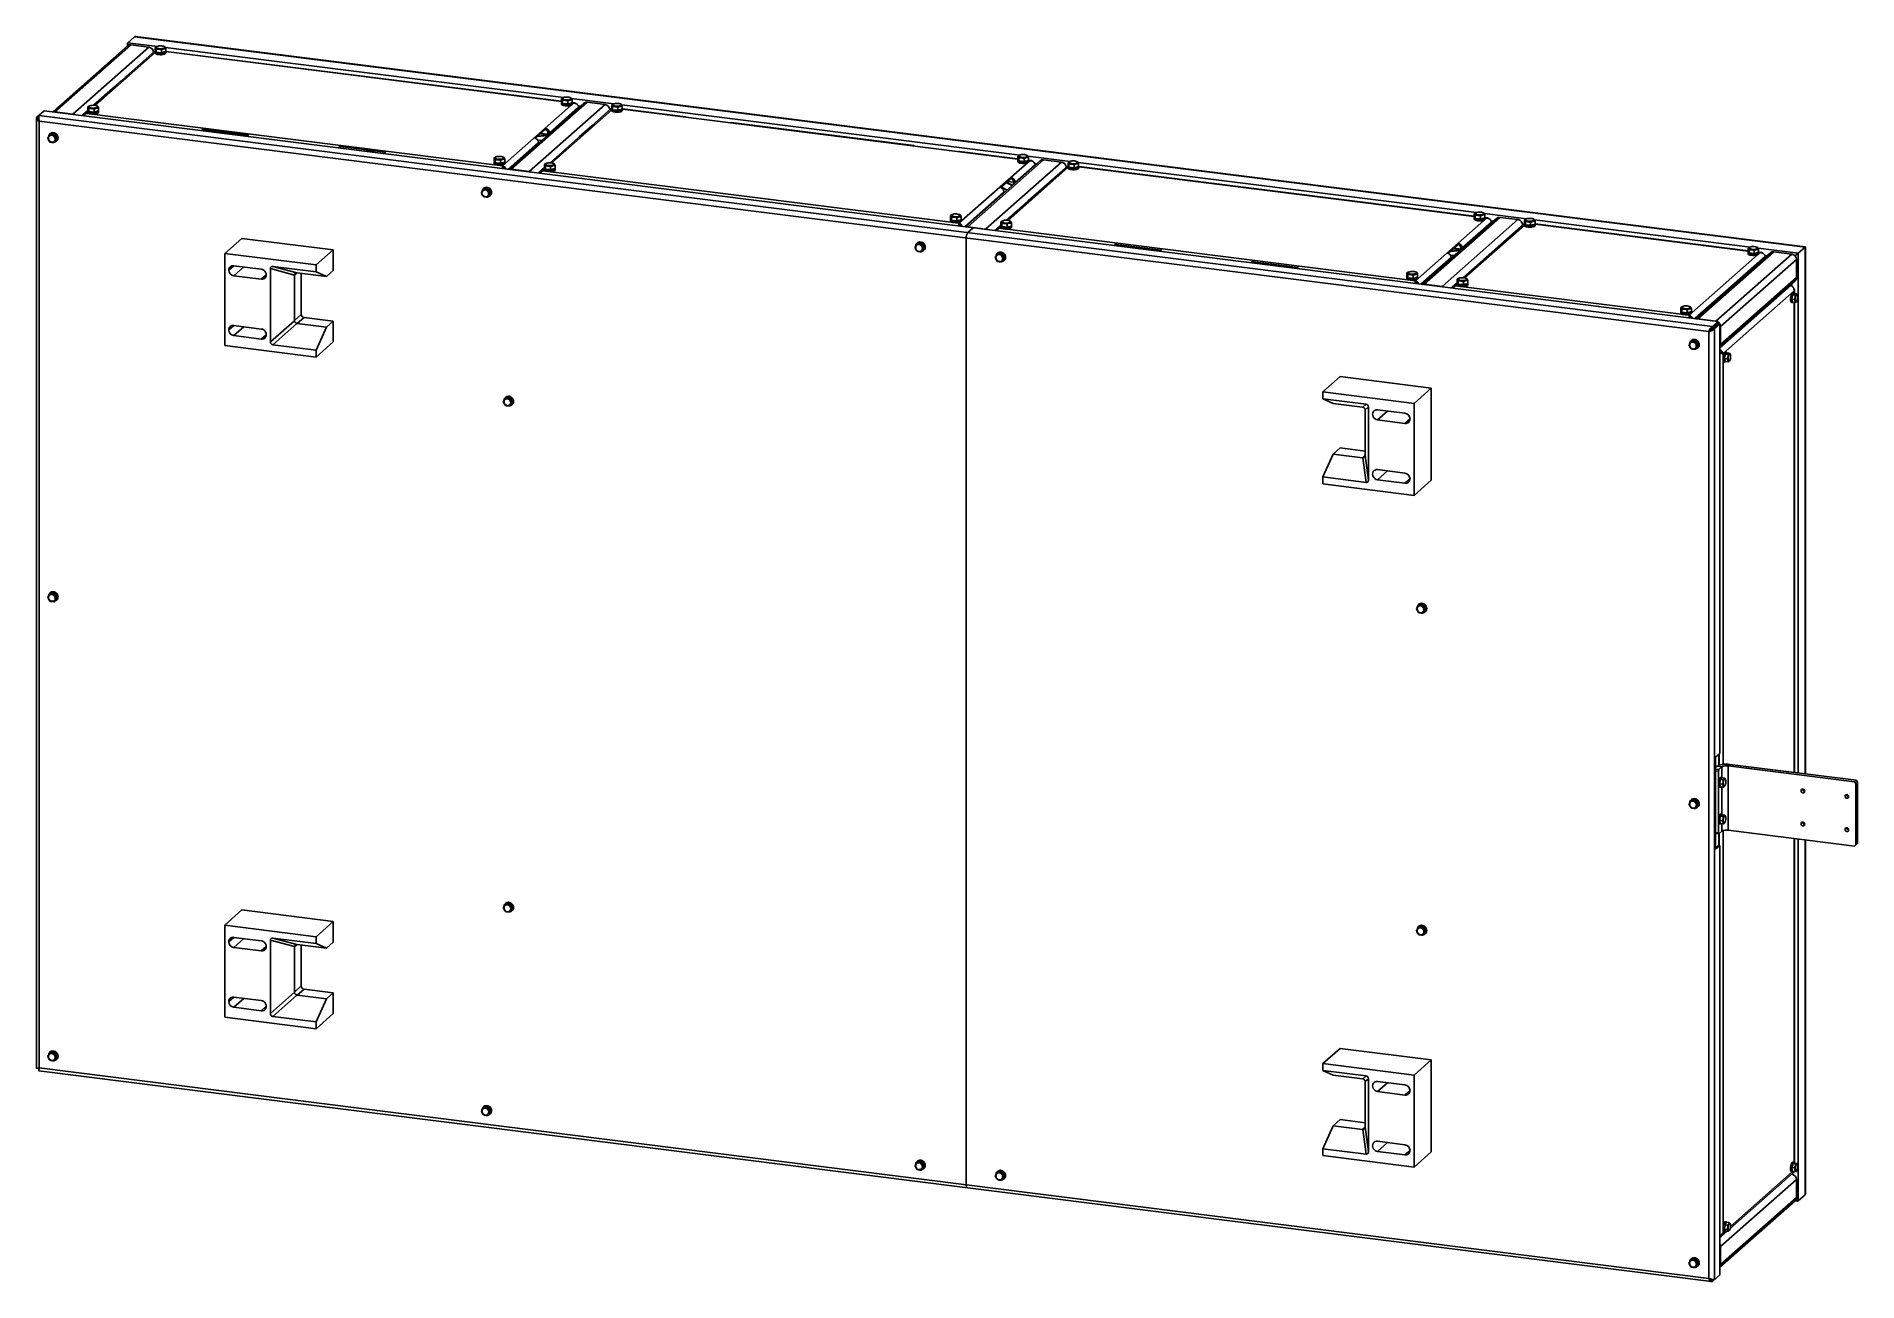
# Paper-space layout '_Dimetrico' of a CAD drawing. Header units: millimetres. Extents: x -872 to 994, y -625 to 651.
import ezdxf

# ---------------------------------------------------------------- set-up
doc = ezdxf.new("R2010")
doc.units = ezdxf.units.MM

psp = doc.layouts.new('_Dimetrico')

# ---------------------------------------------------------------- linework, layer by layer
at = {"color": 7, "linetype": 'Continuous', "lineweight": 25}
for p, q in [((-778.8, 641.3), (-855.5, 573.7)), ((-853.2, 573.7), (-775.4, 642.3)), ((-834.8, 571.4), (-757, 640)), ((-750.7, 635.9), (-780.3, 609.8)), ((-778.7, 643.6), (-778.7, 641.4)), ((-771.5, 650.6), (-778.4, 644.5)), ((-778.4, 644.5), (-748.2, 640.7)), ((-775.4, 642.3), (-757, 640)), ((-771.5, 650.6), (940.3, 435)), ((940.6, 435.3), (-770.5, 650.9)), ((-750.7, 635.9), (-750, 636.2)), ((-750.4, 635.5), (-750.4, 634)), ((-749, 640.3), (-750.3, 639.7)), ((-749, 640.3), (-750.3, 639.7)), ((-750.3, 639.7), (-750.3, 636.7)), ((-750.3, 636.7), (-749.4, 634.8)), ((-749.4, 637.8), (-749.4, 634.8)), ((-749.4, 634.8), (-744, 634.1)), ((-748.4, 640.7), (-749, 640.4)), ((-744, 637.1), (-744, 634.1)), ((-744, 634.1), (-739.5, 635.3)), ((-740.3, 640.2), (-741.4, 640.7)), ((-740.8, 639.2), (-739.5, 638.3)), ((-740, 639.7), (-331.9, 588.3)), ((-739.8, 633.4), (-739.8, 634.9)), ((-739.5, 638.3), (-739.5, 635.3)), ((-334.1, 584.5), (-739.4, 635.6)), ((-739.4, 634), (-739.4, 635.5)), ((-334, 584.2), (-739.4, 635.3)), ((-750.4, 634.3), (-811.8, 580.2)), ((-791.6, 599.8), (-813.5, 580.4)), ((-791.5, 599.8), (-791.1, 600.3)), ((-791.1, 600.3), (-785.9, 604.9)), ((-790.9, 600.2), (-791.1, 600.3)), ((-784.5, 604.2), (-785.9, 604.9)), ((-785.4, 605.2), (-780.6, 609.4)), ((-784, 604.7), (-785, 605.2)), ((-818, 579.5), (-819.3, 578.9)), ((-817.9, 579.5), (-819.3, 578.9)), ((-819.3, 578.9), (-819.3, 575.9)), ((-817.3, 579.8), (-817.9, 579.6)), ((-809.3, 579.4), (-810.4, 579.8)), ((-394.4, 518.4), (-321.6, 582.6)), ((-311.1, 582.4), (-387.8, 514.7)), ((-385.5, 514.8), (-307.7, 583.4)), ((-367.1, 512.5), (-289.3, 581.1)), ((-346.5, 552.1), (-316.5, 578.6)), ((-334.2, 583.1), (-334.2, 581.6)), ((-332.7, 587.9), (-334.1, 587.2)), ((-332.8, 587.8), (-334.1, 587.2)), ((-334.1, 587.2), (-334.1, 584.2)), ((-334.1, 584.2), (-333.1, 582.3)), ((-333.1, 585.3), (-333.1, 582.3)), ((-333.1, 582.3), (-327.7, 581.6)), ((-332.1, 588.2), (-332.7, 587.9)), ((-327.7, 584.7), (-327.7, 581.6)), ((-327.7, 581.6), (-323.2, 582.9)), ((-324.1, 587.7), (-325.2, 588.2)), ((-324.5, 586.8), (-323.2, 585.9)), ((-323.7, 587.2), (-280.5, 581.8)), ((-323.5, 580.9), (-323.5, 582.4)), ((-323.2, 585.9), (-323.2, 582.9)), ((-323.2, 581.6), (-323.2, 583.1)), ((-320.5, 582.8), (-323.2, 583.1)), ((-321.6, 582.6), (-323.2, 582.8)), ((-316.9, 579.6), (-314.6, 579.3)), ((-316.5, 578.6), (-316.5, 577.6)), ((-307.7, 583.4), (-289.3, 581.1)), ((-281.3, 581.4), (-282.6, 580.8)), ((-281.3, 581.3), (-282.6, 580.8)), ((-282.6, 580.8), (-282.6, 577.7)), ((-281.7, 578.9), (-281.7, 575.8)), ((-280.7, 581.7), (-281.3, 581.5)), ((-272.6, 581.2), (-273.7, 581.7)), ((-273.1, 580.3), (-271.8, 579.4)), ((-272.3, 580.8), (135.8, 529.4)), ((-271.8, 579.4), (-271.8, 576.4)), ((-872.1, 567.1), (-872.1, -406.4)), ((-864.2, 574.8), (-871.8, 568.1)), ((-871.8, 568.1), (-870.4, 567.9)), ((-870.4, 567.9), (-869.8, 568.5)), ((-870.4, 566.3), (-870.4, 567.9)), ((-869.7, 569.9), (845.4, 353.8)), ((841.7, 348.5), (-869.2, 564)), ((-869.2, 564), (-869.2, -406.1)), ((-864.2, 574.8), (850.9, 358.7)), ((-853.2, 573.7), (-834.8, 571.4)), ((-825.4, 569.9), (-824.5, 570.7)), ((-819.1, 575.5), (-824.3, 570.9)), ((-823.3, 569.8), (-823.5, 569.6)), ((-819.4, 573.5), (-820.9, 572.1)), ((-820.9, 572.1), (-394.4, 518.4)), ((-819.4, 574.7), (-819.4, 573.2)), ((-819.3, 575.9), (-818.3, 574)), ((-818.3, 577), (-818.3, 574)), ((-818.3, 574), (-812.9, 573.3)), ((-812.9, 576.3), (-812.9, 573.3)), ((-812.9, 573.3), (-808.5, 574.5)), ((-809.7, 578.4), (-808.5, 577.5)), ((-808.7, 572.6), (-808.7, 574.1)), ((-808.5, 577.5), (-808.5, 574.5)), ((-808.4, 573.2), (-808.4, 574.7)), ((-282.7, 575.4), (-344, 521.3)), ((-283, 576.9), (-303, 559.3)), ((-283, 576.9), (-282.4, 577.2)), ((-282.7, 576.6), (-282.7, 575.1)), ((-282.6, 577.7), (-281.7, 575.8)), ((-281.7, 575.8), (-276.3, 575.2)), ((-276.3, 578.2), (-276.3, 575.2)), ((-276.3, 575.2), (-271.8, 576.4)), ((-272.1, 574.4), (-272.1, 575.9)), ((-271.7, 575.1), (-271.7, 576.6)), ((-206.9, 568.5), (-271.7, 576.6)), ((133.7, 525.3), (-271.7, 576.3)), ((27, 539), (-160.1, 562.6)), ((-859.9, 546.5), (-860.5, 546.8)), ((-858, 551.3), (-858.3, 551.1)), ((-858.3, 550.3), (-857.3, 551.2)), ((-853, 550.7), (-857.3, 551.2)), ((-854, 549.7), (-853, 550.7)), ((-854, 542.2), (-853, 543.1)), ((-850.8, 546.6), (-853, 550.7)), ((-853, 543.1), (-850.8, 546.6)), ((-852.9, 545.6), (-851.9, 545.7)), ((-851.9, 545.7), (-850.8, 546.6)), ((-851.6, 543.6), (-851.4, 543.8)), ((-850.7, 544.5), (-851.4, 543.8)), ((-850.7, 544.5), (-851, 544.3)), ((-697.9, 553.8), (-701.3, 555.5)), ((-701.2, 555.6), (-701.2, 557)), ((-701.2, 555.6), (-655.3, 549.8)), ((-678.6, 551.4), (-682.4, 553.3)), ((-676.8, 551.1), (-680.5, 553)), ((-388.8, 514.9), (-357.8, 542.2)), ((-360.8, 546.6), (-350.7, 555.5)), ((-348.6, 549.3), (-358.7, 548.4)), ((-348.3, 549.6), (-358.4, 548.7)), ((-353.8, 544.7), (-358.4, 544.3)), ((-357.8, 541.2), (-357.8, 542.2)), ((-347.9, 550), (-355.8, 551)), ((-347.9, 550.7), (-355.1, 551.6)), ((-350.7, 555.5), (-350.7, 556.9)), ((-347.9, 549.9), (-347.9, 552.3)), ((-346.5, 551.1), (-346.5, 552.1)), ((-314.3, 549.3), (-345.8, 521.5)), ((-316.3, 547.4), (-315.8, 548.1)), ((-315.8, 548.1), (-310.6, 552.7)), ((-315.7, 548.1), (-315.8, 548.1)), ((-310.6, 552.7), (-310, 552.9)), ((-308.2, 552.9), (-310.6, 552.7)), ((-310.1, 553), (-303.4, 558.9)), ((-307.9, 553.2), (-310, 553)), ((-560.9, 538), (-560.9, 539.4)), ((-560.9, 538), (-514.9, 532.2)), ((-527.5, 533.8), (-534.1, 533.2)), ((-526.4, 533.6), (-532.9, 533)), ((-401.6, 527.1), (-403, 526.4)), ((-401.7, 527), (-403, 526.4)), ((-403, 526.4), (-403, 523.4)), ((-403, 523.4), (-402.1, 521.5)), ((-402.1, 524.5), (-402.1, 521.5)), ((-401.1, 527.4), (-401.7, 527.1)), ((-396.7, 523.9), (-396.7, 520.8)), ((-393, 526.9), (-394.1, 527.4)), ((-393.5, 526), (-392.2, 525.1)), ((-392.2, 525.1), (-392.2, 522.1)), ((73.3, 459.5), (146.1, 523.7)), ((133.7, 525.6), (73.7, 533.1)), ((156.6, 523.4), (79.9, 455.8)), ((82.3, 455.8), (160, 524.4)), ((133.6, 524.1), (133.6, 522.6)), ((135, 528.9), (133.7, 528.3)), ((135, 528.9), (133.7, 528.3)), ((133.7, 528.3), (133.7, 525.3)), ((133.7, 525.3), (134.6, 523.4)), ((134.6, 526.4), (134.6, 523.4)), ((134.6, 523.4), (140, 522.7)), ((135.6, 529.3), (135, 529)), ((140, 525.7), (140, 522.7)), ((140, 522.7), (144.5, 523.9)), ((143.6, 528.8), (142.5, 529.3)), ((143.2, 527.9), (144.5, 527)), ((144, 528.3), (187.2, 522.9)), ((144.2, 522), (144.2, 523.5)), ((144.5, 527), (144.5, 523.9)), ((147.2, 523.9), (144.6, 524.2)), ((144.6, 522.6), (144.6, 524.1)), ((146.1, 523.7), (144.6, 523.9)), ((160, 524.4), (178.4, 522.1)), ((187, 522.8), (186.4, 522.5)), ((195.1, 522.3), (194, 522.8)), ((-403.1, 522.3), (-403.1, 520.8)), ((-402.1, 521.5), (-396.7, 520.8)), ((-396.7, 520.8), (-392.2, 522.1)), ((-394.4, 517.8), (-394.4, 518.4)), ((-394.3, 516.3), (-394.1, 515.5)), ((-392.4, 520.1), (-392.4, 521.6)), ((-392.1, 520.8), (-392.1, 522.3)), ((-385.5, 514.8), (-367.1, 512.5)), ((-357.7, 511), (-356.8, 511.8)), ((-351.4, 516.6), (-356.6, 512)), ((-355.6, 510.9), (-355.7, 510.7)), ((-351.6, 514.6), (-353.2, 513.2)), ((-353.2, 513.2), (73.3, 459.5)), ((-351.6, 515.8), (-351.6, 514.3)), ((-350.2, 520.6), (-351.5, 520)), ((-350.2, 520.5), (-351.5, 520)), ((-351.5, 520), (-351.5, 516.9)), ((-351.5, 516.9), (-350.6, 515)), ((-350.6, 518.1), (-350.6, 515)), ((-350.6, 515), (-345.2, 514.4)), ((-349.6, 520.9), (-350.2, 520.7)), ((-345.2, 517.4), (-345.2, 514.4)), ((-345.2, 514.4), (-340.7, 515.6)), ((-341.6, 520.4), (-342.7, 520.9)), ((-342, 519.5), (-340.7, 518.6)), ((-341, 513.6), (-341, 515.1)), ((-340.7, 518.6), (-340.7, 515.6)), ((-340.6, 514.3), (-340.6, 515.8)), ((100.6, 453.5), (178.4, 522.1)), ((116.4, 496.1), (126.5, 505)), ((185, 516.5), (123.7, 462.4)), ((126.5, 505), (126.5, 506.4)), ((130.7, 501.6), (151.2, 519.6)), ((150.8, 520.7), (153.2, 520.4)), ((151.2, 519.6), (151.2, 518.7)), ((184.7, 518), (155.2, 491.9)), ((184.7, 518), (185.4, 518.3)), ((185, 517.7), (185, 516.2)), ((186.5, 522.5), (185.1, 521.8)), ((186.4, 522.4), (185.1, 521.8)), ((185.1, 521.8), (185.1, 518.8)), ((185.1, 518.8), (186, 516.9)), ((186, 519.9), (186, 516.9)), ((186, 516.9), (191.4, 516.2)), ((188.6, 514.4), (188.6, 515.9)), ((191.4, 519.2), (191.4, 516.2)), ((191.4, 516.2), (195.9, 517.5)), ((194.6, 521.4), (195.9, 520.5)), ((195.4, 521.8), (603.5, 470.4)), ((195.9, 520.5), (195.9, 517.5)), ((196, 516.2), (196, 517.7)), ((601.4, 466.6), (196, 517.7)), ((601.4, 466.3), (196, 517.4)), ((-415.6, 490.5), (-416.2, 490.8)), ((-414, 494.3), (-413, 495.2)), ((-413.7, 495.3), (-413.9, 495.1)), ((-408.6, 494.7), (-413, 495.2)), ((-409.7, 493.8), (-408.6, 494.7)), ((-409.7, 486.2), (-408.6, 487.2)), ((-406.5, 490.7), (-408.6, 494.7)), ((-408.6, 487.2), (-406.5, 490.7)), ((-408.5, 489.7), (-407.5, 489.7)), ((-407.5, 489.7), (-406.5, 490.7)), ((-407.3, 487.6), (-407, 487.8)), ((-406.4, 488.5), (-407, 487.8)), ((-406.4, 488.5), (-406.7, 488.3)), ((78.9, 455.9), (119.4, 491.6)), ((122.5, 493.4), (116.7, 496.3)), ((119.4, 490.7), (119.4, 491.6)), ((127.7, 498), (121.9, 500.9)), ((128.2, 498.4), (122.4, 501.3)), ((123.5, 502.3), (129.3, 501.5)), ((129.3, 499.4), (129.3, 501.8)), ((130.7, 500.6), (130.7, 501.6)), ((144.3, 482.5), (149.5, 487.1)), ((150.9, 486.4), (149.5, 487.1)), ((150.1, 487.4), (154.8, 491.5)), ((151.4, 486.8), (150.5, 487.3)), ((66, 468.1), (64.7, 467.5)), ((66.1, 468.1), (64.7, 467.5)), ((64.7, 467.5), (64.7, 464.5)), ((66.6, 468.5), (66, 468.2)), ((74.7, 468), (73.6, 468.5)), ((74.2, 467.1), (75.5, 466.1)), ((143.8, 481.9), (121.9, 462.6)), ((143.9, 481.9), (144.3, 482.5)), ((144.5, 482.4), (144.3, 482.5)), ((602.7, 470), (601.4, 469.4)), ((602.7, 470), (601.4, 469.4)), ((601.4, 469.4), (601.4, 466.4)), ((602.3, 467.5), (602.3, 464.5)), ((603.3, 470.4), (602.7, 470.1)), ((607.7, 466.8), (607.7, 463.8)), ((611.3, 469.9), (610.2, 470.4)), ((610.9, 468.9), (612.2, 468)), ((611.7, 469.4), (654.9, 463.9)), ((612.2, 468), (612.2, 465)), ((64.6, 463.3), (64.6, 461.8)), ((64.7, 464.5), (65.6, 462.6)), ((65.6, 465.6), (65.6, 462.6)), ((65.6, 462.6), (71, 461.9)), ((71, 464.9), (71, 461.9)), ((71, 461.9), (75.5, 463.1)), ((73.3, 458.9), (73.3, 459.5)), ((73.4, 457.4), (73.6, 456.6)), ((75.3, 461.2), (75.3, 462.7)), ((75.5, 466.1), (75.5, 463.1)), ((75.6, 461.8), (75.6, 463.3)), ((82.3, 455.8), (100.6, 453.5)), ((87.8, 454.8), (82.3, 450)), ((110, 452), (110.9, 452.9)), ((116.3, 457.7), (111.1, 453.1)), ((112.1, 451.9), (112, 451.8)), ((116.1, 455.7), (114.5, 454.3)), ((114.5, 454.3), (541, 400.5)), ((116.1, 456.9), (116.1, 455.4)), ((117.5, 461.6), (116.2, 461)), ((117.5, 461.6), (116.2, 461)), ((116.2, 461), (116.2, 458)), ((116.2, 458), (117.1, 456.1)), ((117.1, 459.1), (117.1, 456.1)), ((117.1, 456.1), (122.5, 455.4)), ((118.1, 462), (117.5, 461.7)), ((122.5, 458.4), (122.5, 455.4)), ((122.5, 455.4), (127, 456.6)), ((126.1, 461.5), (125, 462)), ((125.7, 460.6), (127, 459.7)), ((126.7, 454.7), (126.7, 456.2)), ((127, 459.7), (127, 456.6)), ((127.1, 455.4), (127.1, 456.9)), ((541, 400.5), (613.9, 464.8)), ((624.3, 464.5), (547.6, 396.9)), ((550, 396.9), (627.7, 465.5)), ((568.3, 394.6), (646.1, 463.2)), ((588.9, 434.3), (618.9, 460.7)), ((652.4, 459.1), (589.6, 403.6)), ((652.7, 457.6), (591.4, 403.5)), ((601.3, 465.2), (601.3, 463.7)), ((601.4, 466.4), (602.3, 464.5)), ((602.3, 464.5), (607.7, 463.8)), ((607.7, 463.8), (612.2, 465)), ((611.9, 463.1), (611.9, 464.6)), ((614.9, 464.9), (612.3, 465.3)), ((612.3, 463.7), (612.3, 465.2)), ((613.9, 464.8), (612.3, 465)), ((618.5, 461.8), (620.9, 461.5)), ((618.9, 460.7), (618.9, 459.7)), ((627.7, 465.5), (646.1, 463.2)), ((652.4, 459.1), (653.1, 459.4)), ((652.7, 458.7), (652.7, 457.2)), ((654.1, 463.5), (652.8, 462.9)), ((654.2, 463.5), (652.8, 462.9)), ((652.8, 462.9), (652.8, 459.9)), ((652.8, 459.9), (653.7, 458)), ((653.7, 461), (653.7, 458)), ((653.7, 458), (659.1, 457.3)), ((654.7, 463.9), (654.1, 463.6)), ((659.1, 460.3), (659.1, 457.3)), ((659.1, 457.3), (663.6, 458.5)), ((662.8, 463.4), (661.7, 463.9)), ((662.3, 462.5), (663.6, 461.5)), ((663.1, 462.9), (884.1, 435.1)), ((663.4, 456.6), (663.4, 458.1)), ((663.6, 461.5), (663.6, 458.5)), ((882, 431.3), (663.7, 458.8)), ((663.7, 457.2), (663.7, 458.7)), ((882, 431), (663.7, 458.5)), ((-679.2, 428.5), (-661.5, 444)), ((-661.5, 444), (-568, 432.3)), ((-568, 432.3), (-585.6, 416.7)), ((-568, 411), (-568, 432.3)), ((28.8, 434.6), (28.1, 434.8)), ((30.3, 438.3), (31.4, 439.3)), ((30.7, 439.4), (30.4, 439.1)), ((35.7, 438.7), (31.4, 439.3)), ((34.6, 437.8), (35.7, 438.7)), ((34.6, 430.2), (35.7, 431.2)), ((37.8, 434.7), (35.7, 438.7)), ((35.7, 431.2), (37.8, 434.7)), ((35.8, 433.7), (36.8, 433.7)), ((36.8, 433.7), (37.8, 434.7)), ((37, 431.6), (37.3, 431.9)), ((37.9, 432.5), (37.3, 431.9)), ((37.9, 432.5), (37.6, 432.3)), ((80.7, 444.3), (80.7, -525.8)), ((237.5, 436), (234.1, 437.7)), ((234.2, 437.8), (234.2, 439.2)), ((234.2, 437.8), (280.2, 432)), ((256.8, 433.5), (253, 435.4)), ((258.6, 433.3), (254.9, 435.2)), ((574.6, 428.7), (584.7, 437.6)), ((586.8, 431.5), (576.7, 430.6)), ((587.2, 431.8), (577, 430.9)), ((579.6, 433.2), (587.5, 432.2)), ((580.3, 433.8), (587.5, 432.9)), ((584.7, 437.6), (584.7, 439.1)), ((587.5, 432.1), (587.5, 434.5)), ((588.9, 433.3), (588.9, 434.3)), ((821.6, 365.2), (894.5, 429.4)), ((830.6, 361.6), (908.4, 430.2)), ((881.9, 429.9), (881.9, 428.4)), ((883.3, 434.7), (882, 434)), ((883.3, 434.6), (882, 434)), ((882, 434), (882, 431)), ((882, 431), (882.9, 429.1)), ((882.9, 432.1), (882.9, 429.1)), ((883.9, 435), (883.3, 434.7)), ((888.3, 431.5), (888.3, 428.4)), ((888.3, 428.4), (892.8, 429.7)), ((892, 434.5), (890.9, 435)), ((891.5, 433.6), (892.8, 432.7)), ((892.3, 434), (933.4, 428.9)), ((892.8, 432.7), (892.8, 429.7)), ((892.9, 428.4), (892.9, 429.9)), ((895.5, 429.6), (892.9, 429.9)), ((894.5, 429.4), (892.9, 429.6)), ((908.4, 430.2), (926.7, 427.9)), ((933.4, 428.9), (940.3, 435)), ((940.3, 435), (940.3, -104.7)), ((940.7, -104.8), (940.7, 435.2)), ((-585.6, 416.7), (-679.2, 428.5)), ((-679.2, 334.2), (-679.2, 428.5)), ((-669.8, 416), (-675, 411.4)), ((-669.8, 416), (-641.8, 412.4)), ((-669.8, 405.6), (-659.5, 414.7)), ((-632.4, 337.9), (-632.4, 413)), ((-607.7, 406.4), (-632.4, 413)), ((-629.9, 415.2), (-585.6, 409.6)), ((-629.9, 415.2), (-605.2, 408.6)), ((-585.6, 409.6), (-585.6, 416.7)), ((-568, 411), (-575, 404.8)), ((111.1, 424.2), (110.5, 424.5)), ((112.6, 428), (113.7, 428.9)), ((113, 429), (112.7, 428.8)), ((118, 428.3), (113.7, 428.9)), ((116.9, 427.4), (118, 428.3)), ((116.9, 419.9), (118, 420.8)), ((120.2, 424.3), (118, 428.3)), ((118, 420.8), (120.2, 424.3)), ((118.1, 423.3), (119.1, 423.4)), ((119.1, 423.4), (120.2, 424.3)), ((119.3, 421.3), (119.6, 421.5)), ((120.2, 422.2), (119.6, 421.5)), ((120.2, 422.2), (119.9, 421.9)), ((374.5, 420.1), (374.5, 421.5)), ((374.5, 420.1), (420.5, 414.3)), ((407.9, 415.9), (401.3, 415.3)), ((409, 415.8), (402.5, 415.2)), ((546.6, 397), (577.6, 424.3)), ((581.6, 426.9), (577, 426.5)), ((577.6, 423.3), (577.6, 424.3)), ((827.3, 361.7), (899.5, 425.4)), ((904.9, 429.2), (828.2, 361.5)), ((848.9, 359.3), (926.7, 427.9)), ((853.8, 353.7), (931.6, 422.3)), ((882.9, 429.1), (888.3, 428.4)), ((892.5, 427.7), (892.5, 429.2)), ((899.1, 426.4), (901.5, 426.1)), ((899.5, 425.4), (899.5, 424.4)), ((931.6, 422.3), (931.6, 403.9)), ((933.4, 428.9), (933.4, -103.9)), ((-669.8, 405.6), (-641.8, 402.1)), ((-641.8, 402.1), (-636.6, 406.6)), ((-605, 408.6), (-607.8, 406.1)), ((-607.8, 406.1), (-607.8, 359.9)), ((-575, 404.8), (-605, 408.6)), ((-600.7, 366.1), (-600.7, 408)), ((-585.6, 409.6), (-575, 404.8)), ((532.3, 404.4), (532.3, 402.9)), ((533.7, 409.2), (532.4, 408.6)), ((533.8, 409.2), (532.4, 408.6)), ((532.4, 408.6), (532.4, 405.6)), ((532.4, 405.6), (533.4, 403.7)), ((533.4, 406.7), (533.4, 403.7)), ((533.4, 403.7), (538.8, 403)), ((534.4, 409.6), (533.7, 409.3)), ((538.8, 406), (538.8, 403)), ((538.8, 403), (543.2, 404.2)), ((541, 399.9), (541, 400.5)), ((541.2, 398.5), (541.3, 397.7)), ((542.4, 409.1), (541.3, 409.6)), ((541.9, 408.1), (543.2, 407.2)), ((543, 402.3), (543, 403.8)), ((543.2, 407.2), (543.2, 404.2)), ((543.3, 402.9), (543.3, 404.4)), ((550, 396.9), (568.3, 394.6)), ((577.7, 393.1), (578.7, 393.9)), ((584, 398.7), (578.8, 394.1)), ((579.8, 393), (579.7, 392.9)), ((583.8, 396.8), (582.2, 395.4)), ((582.2, 395.4), (821.6, 365.2)), ((583.8, 397.9), (583.8, 396.4)), ((585.2, 402.7), (583.9, 402.1)), ((585.2, 402.7), (583.9, 402.1)), ((583.9, 402.1), (583.9, 399.1)), ((583.9, 399.1), (584.8, 397.2)), ((584.8, 400.2), (584.8, 397.2)), ((584.8, 397.2), (590.2, 396.5)), ((585.8, 403.1), (585.2, 402.8)), ((590.2, 399.5), (590.2, 396.5)), ((590.2, 396.5), (594.7, 397.7)), ((593.8, 402.6), (592.7, 403.1)), ((593.4, 401.7), (594.7, 400.7)), ((594.4, 395.8), (594.4, 397.3)), ((594.7, 400.7), (594.7, 397.7)), ((594.8, 396.4), (594.8, 397.9)), ((853, 332.5), (930.1, 400.6)), ((925.7, 395.7), (853, 331.5)), ((853.8, 335.3), (931.6, 403.9)), ((925.7, 395.7), (924.7, 395.8)), ((926.7, 397.5), (926.7, 395.2)), ((814.3, 373.8), (813, 373.2)), ((814.4, 373.8), (813, 373.2)), ((815, 374.2), (814.4, 373.9)), ((823, 373.7), (821.9, 374.2)), ((929.1, 390.2), (856.3, 325.9)), ((925.4, 381.7), (926.1, 381.6)), ((926.5, 378.3), (927.3, 378.2)), ((927.5, 386.2), (926.7, 381.7)), ((929.5, 381.3), (926.7, 381.7)), ((926.7, 381.7), (927.5, 378.6)), ((929.2, 387.6), (927.5, 386.2)), ((930.3, 385.8), (927.5, 386.2)), ((930.3, 378.3), (927.5, 378.6)), ((928.5, 388.1), (927.8, 388.2)), ((929.1, 387.7), (929.1, 390.2)), ((929.1, -103.3), (929.1, 378.4)), ((932, 387.3), (929.2, 387.6)), ((929.4, 387.6), (929.4, 391.2)), ((929.4, -103.4), (929.4, 378.4)), ((930.3, 381.5), (929.5, 381.3)), ((931.8, 379.3), (932, 379.7)), ((932.7, 385.8), (932, 387.3)), ((932.8, 385.6), (932.7, 385.8)), ((-669.8, 354.7), (-675, 350.1)), ((-669.8, 354.7), (-641.8, 351.1)), ((-632.4, 337.9), (-607.7, 359.6)), ((-605.2, 356.8), (-629.9, 335)), ((-607.8, 359.9), (-600.7, 366.1)), ((-597.9, 363), (-605, 356.7)), ((-605, 356.7), (-575, 353)), ((-568, 359.2), (-597.9, 363)), ((-568, 359.2), (-575, 353)), ((-568, 338), (-568, 359.2)), ((812.9, 369.1), (812.9, 367.6)), ((813, 373.2), (813, 370.2)), ((813, 370.2), (814, 368.3)), ((814, 371.3), (814, 368.3)), ((814, 368.3), (819.4, 367.6)), ((819.4, 370.6), (819.4, 367.6)), ((819.4, 367.6), (823.8, 368.9)), ((821.6, 364.6), (821.6, 365.2)), ((821.8, 363.1), (821.9, 362.3)), ((822.6, 372.8), (823.8, 371.9)), ((823.6, 366.9), (823.6, 368.4)), ((823.8, 371.9), (823.8, 368.9)), ((823.9, 367.6), (823.9, 369.1)), ((830.6, 361.6), (848.9, 359.3)), ((851.9, 357), (845, 350.9)), ((845.4, 353.8), (850.9, 358.7)), ((845.4, 352.4), (850.9, 357.3)), ((846.1, 351.7), (851.6, 356.5)), ((847.5, 351.5), (853, 356.3)), ((850.8, 357.2), (851.9, 357)), ((850.9, 357.3), (850.9, 358.7)), ((852.3, 357.3), (850.9, 357.5)), ((851.6, 356.5), (853, 356.3)), ((851.9, 357), (851.9, 356.5)), ((852.3, 356.4), (852.3, 357.3)), ((853, 356.3), (853, -83.8)), ((-669.8, 344.3), (-659.5, 353.4)), ((-669.8, 344.3), (-641.8, 340.8)), ((-641.8, 340.8), (-636.6, 345.3)), ((-575, 353), (-585.6, 329.5)), ((-568, 338), (-585.6, 322.4)), ((823.5, 338.4), (824.6, 339.3)), ((823.9, 339.4), (823.6, 339.2)), ((828.9, 338.8), (824.6, 339.3)), ((827.9, 337.8), (828.9, 338.8)), ((831.1, 334.7), (828.9, 338.8)), ((842.2, 348.9), (841.7, 348.5)), ((841.7, -621.7), (841.7, 348.5)), ((843.6, 351.1), (845, 350.9)), ((845, 350.9), (845, 350.4)), ((845.4, 353.8), (845.4, 352.4)), ((847.5, 351.5), (846.1, 351.7)), ((847.5, -623), (847.5, 351.5)), ((853.8, 353.7), (853.8, 335.3)), ((-585.6, 322.4), (-679.2, 334.2)), ((-585.6, 329.5), (-629.9, 335)), ((-585.6, 322.4), (-585.6, 329.5)), ((822, 334.6), (821.4, 334.9)), ((827.9, 330.3), (828.9, 331.2)), ((828.9, 331.2), (831.1, 334.7)), ((829, 333.7), (830, 333.8)), ((830, 333.8), (831.1, 334.7)), ((830.2, 331.7), (830.5, 331.9)), ((831.1, 332.6), (830.5, 331.9)), ((831.1, 332.6), (830.8, 332.4)), ((855.7, 326), (856.3, 325.9)), ((856.3, 325.9), (856.3, -95)), ((856.4, 320.9), (857.2, 320.8)), ((857.6, 317.5), (858.3, 317.4)), ((858.6, 325.4), (857.8, 320.9)), ((860.6, 320.5), (857.8, 320.9)), ((857.8, 320.9), (858.6, 317.8)), ((860.2, 326.8), (858.6, 325.4)), ((861.4, 325), (858.6, 325.4)), ((861.4, 317.5), (858.6, 317.8)), ((859.6, 327.3), (858.8, 327.4)), ((863, 326.5), (860.2, 326.8)), ((861.4, 320.7), (860.6, 320.5)), ((862.9, 318.5), (863.1, 318.9)), ((863.7, 325), (863, 326.5)), ((863.8, 324.8), (863.8, 325)), ((463.8, 302.3), (446.1, 286.7)), ((557.3, 290.5), (463.8, 302.3)), ((-391.6, 280.3), (-390.5, 281.2)), ((-391.2, 281.3), (-391.5, 281.1)), ((-386.2, 280.7), (-390.5, 281.2)), ((-387.3, 279.7), (-386.2, 280.7)), ((-384, 276.6), (-386.2, 280.7)), ((446.1, 286.7), (539.7, 274.9)), ((446.1, 286.7), (446.1, 279.6)), ((539.7, 274.9), (557.3, 290.5)), ((557.3, 290.5), (557.3, 196.2)), ((-393.1, 276.5), (-393.7, 276.8)), ((-387.3, 272.2), (-386.2, 273.1)), ((-386.2, 273.1), (-384, 276.6)), ((-386.1, 275.6), (-385.1, 275.7)), ((-385.1, 275.7), (-384, 276.6)), ((-384.9, 273.6), (-384.6, 273.8)), ((-384, 274.5), (-384.6, 273.8)), ((-384, 274.5), (-384.3, 274.3)), ((446.1, 279.6), (490.4, 274)), ((456.7, 274.8), (446.1, 279.6)), ((486.7, 271.1), (456.7, 274.8)), ((487, 271), (490.4, 274)), ((492.9, 271.2), (489.5, 268.2)), ((489.5, 221.7), (489.5, 267.9)), ((492.9, 271.2), (492.9, 196.1)), ((530.3, 264.8), (502.2, 268.3)), ((512.5, 267), (502.2, 257.9)), ((539.7, 274.9), (539.7, 180.6)), ((530.3, 254.4), (502.2, 257.9)), ((530.3, 254.4), (535.5, 258.9)), ((463.8, 229.2), (456.7, 223)), ((489.5, 226), (463.8, 229.2)), ((446.1, 199.5), (456.7, 223)), ((456.7, 223), (486.7, 219.2)), ((486.7, 219.2), (489.5, 221.7)), ((490.4, 193.9), (487, 219.2)), ((489.5, 221.4), (492.9, 196.1)), ((530.3, 203.5), (502.2, 207)), ((512.5, 205.7), (502.2, 196.6)), ((446.1, 199.5), (446.1, 192.4)), ((490.4, 193.9), (446.1, 199.5)), ((446.1, 192.4), (539.7, 180.6)), ((530.3, 193.1), (502.2, 196.6)), ((530.3, 193.1), (535.5, 197.6)), ((539.7, 180.6), (557.3, 196.2)), ((-859.9, 76.1), (-860.5, 76.3)), ((-858, 80.9), (-858.3, 80.6)), ((-858.3, 79.8), (-857.3, 80.8)), ((-853, 80.2), (-857.3, 80.8)), ((-854, 79.3), (-853, 80.2)), ((-850.8, 76.2), (-853, 80.2)), ((-853, 72.7), (-850.8, 76.2)), ((-852.9, 75.2), (-851.9, 75.2)), ((-851.9, 75.2), (-850.8, 76.2)), ((-854, 71.7), (-853, 72.7)), ((-851.6, 73.1), (-851.4, 73.4)), ((-850.7, 74), (-851.4, 73.4)), ((-850.7, 74), (-851, 73.8)), ((542.8, 64.3), (542.1, 64.6)), ((544.3, 68.1), (545.4, 69)), ((544.7, 69.1), (544.4, 68.9)), ((549.7, 68.5), (545.4, 69)), ((548.6, 67.5), (549.7, 68.5)), ((548.6, 60), (549.7, 60.9)), ((551.8, 64.4), (549.7, 68.5)), ((549.7, 60.9), (551.8, 64.4)), ((549.8, 63.5), (550.8, 63.5)), ((550.8, 63.5), (551.8, 64.4)), ((551, 61.4), (551.3, 61.6)), ((551.9, 62.3), (551.3, 61.6)), ((551.9, 62.3), (551.6, 62.1)), ((853, -83.8), (848.7, -87.5)), ((848.7, -87.5), (848.7, -181.8)), ((851.9, -84.7), (851.9, -96)), ((852.3, -95.9), (852.3, -84.4)), ((848.7, -98.3), (850.3, -97)), ((848.7, -99.8), (852, -100.2)), ((851.5, -102.1), (848.7, -101.7)), ((855, -97.5), (850.3, -97)), ((852, -100.2), (851.5, -102.1)), ((851.5, -165.2), (851.5, -102.1)), ((852, -100.2), (855, -97.5)), ((853.6, -110.4), (852.8, -114.8)), ((855.3, -108.9), (853.6, -110.4)), ((856.4, -110.7), (853.6, -110.4)), ((854.6, -108.4), (853.9, -108.3)), ((855, -108.6), (855, -97.5)), ((858.1, -109.3), (855.3, -108.9)), ((858.8, -110.8), (858.1, -109.3)), ((858.8, -111), (858.8, -110.8)), ((863.2, -95), (861.4, -96.6)), ((861.4, -162.6), (861.4, -96.6)), ((861.4, -96.6), (991, -112.9)), ((863.2, -95), (992.8, -111.3)), ((991, -112.9), (992.8, -111.3)), ((992.8, -111.3), (994.2, -112.9)), ((851.5, -114.8), (852.2, -114.9)), ((852.6, -118.2), (853.3, -118.3)), ((855.6, -115.2), (852.8, -114.8)), ((852.8, -114.8), (853.6, -117.9)), ((856.4, -118.2), (853.6, -117.9)), ((855, -146.3), (855, -118.1)), ((856.4, -115), (855.6, -115.2)), ((857.9, -117.2), (858.1, -116.9)), ((938, -120.5), (936.3, -122)), ((938, -120.5), (938, -120.4)), ((982.9, -126.1), (981.2, -127.7)), ((982.9, -126.1), (982.9, -126)), ((992.4, -114.5), (991, -112.9)), ((994.2, -112.9), (992.4, -114.5)), ((992.4, -177.7), (992.4, -114.5)), ((994.2, -176.1), (994.2, -112.9)), ((822, -135.8), (821.4, -135.6)), ((823.5, -132.1), (824.6, -131.1)), ((823.9, -131), (823.6, -131.3)), ((828.9, -131.7), (824.6, -131.1)), ((827.9, -132.6), (828.9, -131.7)), ((827.9, -140.2), (828.9, -139.2)), ((831.1, -135.7), (828.9, -131.7)), ((828.9, -139.2), (831.1, -135.7)), ((829, -136.7), (830, -136.7)), ((830, -136.7), (831.1, -135.7)), ((830.2, -138.8), (830.5, -138.5)), ((831.1, -137.9), (830.5, -138.5)), ((831.1, -137.9), (830.8, -138.1)), ((853.6, -148.1), (852.8, -152.6)), ((855.3, -146.6), (853.6, -148.1)), ((856.4, -148.4), (853.6, -148.1)), ((854.6, -146.1), (853.9, -146)), ((858.1, -147), (855.3, -146.6)), ((858.8, -148.5), (858.1, -147)), ((858.8, -148.7), (858.8, -148.5)), ((848.7, -164.9), (851.5, -165.2)), ((852, -166.2), (848.7, -165.8)), ((851.5, -152.5), (852.2, -152.6)), ((851.5, -165.2), (852, -166.2)), ((851.9, -166.2), (851.9, -177.9)), ((852, -166.2), (855, -163.5)), ((852.3, -178), (852.3, -165.9)), ((852.6, -155.9), (853.3, -156)), ((855.6, -152.9), (852.8, -152.6)), ((852.8, -152.6), (853.6, -155.6)), ((856.4, -156), (853.6, -155.6)), ((855, -163.5), (855, -155.8)), ((856.4, -152.7), (855.6, -152.9)), ((856.3, -162.9), (856.3, -575.4)), ((857.9, -154.9), (858.1, -154.6)), ((861.4, -162.6), (991, -178.9)), ((938, -154.4), (936.3, -156)), ((938, -154.4), (938, -154.3)), ((982.9, -160.1), (981.2, -161.6)), ((982.9, -160.1), (982.9, -160)), ((848.7, -180.4), (851.6, -177.9)), ((848.7, -181.8), (853, -178)), ((851.6, -177.9), (853, -178)), ((853, -178), (853, -618.1)), ((929.1, -503.2), (929.1, -171.1)), ((929.4, -503.8), (929.4, -171.1)), ((933.4, -171.6), (933.4, -542.2)), ((940.3, -172.5), (940.3, -536.1)), ((940.7, -535.2), (940.7, -172.6)), ((991, -178.9), (994.2, -176.1)), ((-393.1, -242), (-393.7, -241.8)), ((-391.6, -238.3), (-390.5, -237.3)), ((-391.2, -237.2), (-391.5, -237.5)), ((-386.2, -237.9), (-390.5, -237.3)), ((-387.3, -238.8), (-386.2, -237.9)), ((-384, -241.9), (-386.2, -237.9)), ((-386.2, -245.4), (-384, -241.9)), ((-385.1, -242.8), (-384, -241.9)), ((-679.2, -259.8), (-661.5, -244.2)), ((-585.6, -271.6), (-679.2, -259.8)), ((-679.2, -354.1), (-679.2, -259.8)), ((-661.5, -244.2), (-568, -256)), ((-568, -256), (-585.6, -271.6)), ((-568, -277.2), (-568, -256)), ((-387.3, -246.3), (-386.2, -245.4)), ((-386.1, -242.9), (-385.1, -242.8)), ((-384.9, -245), (-384.6, -244.7)), ((-384, -244), (-384.6, -244.7)), ((-384, -244), (-384.3, -244.3)), ((544.3, -261.9), (545.4, -261)), ((544.7, -260.8), (544.4, -261.1)), ((549.7, -261.5), (545.4, -261)), ((-669.8, -272.3), (-675, -276.8)), ((-669.8, -272.3), (-641.8, -275.8)), ((-669.8, -282.7), (-659.5, -273.6)), ((-632.4, -350.4), (-632.4, -275.3)), ((-607.7, -281.8), (-632.4, -275.3)), ((-629.9, -273.1), (-585.6, -278.7)), ((-629.9, -273.1), (-605.2, -279.6)), ((-605, -279.7), (-607.8, -282.1)), ((-575, -283.4), (-605, -279.7)), ((-585.6, -278.7), (-585.6, -271.6)), ((-585.6, -278.7), (-575, -283.4)), ((-568, -277.2), (-575, -283.4)), ((542.8, -265.6), (542.1, -265.4)), ((548.6, -262.4), (549.7, -261.5)), ((548.6, -270), (549.7, -269)), ((551.8, -265.5), (549.7, -261.5)), ((549.7, -269), (551.8, -265.5)), ((549.8, -266.5), (550.8, -266.5)), ((550.8, -266.5), (551.8, -265.5)), ((551, -268.6), (551.3, -268.3)), ((551.9, -267.7), (551.3, -268.3)), ((551.9, -267.7), (551.6, -267.9)), ((-669.8, -282.7), (-641.8, -286.2)), ((-641.8, -286.2), (-636.6, -281.7)), ((-607.8, -282.1), (-607.8, -328.3)), ((-600.7, -322.1), (-600.7, -280.2)), ((-669.8, -333.6), (-675, -338.1)), ((-669.8, -333.6), (-641.8, -337.1)), ((-669.8, -343.9), (-659.5, -334.9)), ((-632.4, -350.4), (-607.7, -328.6)), ((-605.2, -331.5), (-629.9, -353.2)), ((-607.8, -328.3), (-600.7, -322.1)), ((-597.9, -325.3), (-605, -331.5)), ((-605, -331.5), (-575, -335.3)), ((-568, -329.1), (-597.9, -325.3)), ((-575, -335.3), (-585.6, -358.8)), ((-568, -329.1), (-575, -335.3)), ((-568, -350.3), (-568, -329.1)), ((-585.6, -365.9), (-679.2, -354.1)), ((-669.8, -343.9), (-641.8, -347.5)), ((-641.8, -347.5), (-636.6, -342.9)), ((-585.6, -358.8), (-629.9, -353.2)), ((-568, -350.3), (-585.6, -365.9)), ((-585.6, -365.9), (-585.6, -358.8)), ((-858, -389.6), (-858.3, -389.8)), ((-858.3, -390.6), (-857.3, -389.7)), ((-853, -390.3), (-857.3, -389.7)), ((-854, -391.2), (-853, -390.3)), ((-850.8, -394.3), (-853, -390.3)), ((463.8, -386), (446.1, -401.6)), ((557.3, -397.8), (463.8, -386)), ((-871.2, -406.4), (-870.4, -406.5)), ((-870.4, -406.5), (-870.1, -406.3)), ((-870.4, -406.5), (-870.4, -406.3)), ((-869.8, -409), (844.4, -625)), ((-869.7, -408.1), (-869.7, -407.3)), ((-869.5, -407.3), (-869.7, -407.3)), ((-869.2, -406.1), (841.7, -621.7)), ((-859.9, -394.4), (-860.5, -394.1)), ((-854, -398.7), (-853, -397.8)), ((-853, -397.8), (-850.8, -394.3)), ((-852.9, -395.3), (-851.9, -395.2)), ((-851.9, -395.2), (-850.8, -394.3)), ((-851.6, -397.3), (-851.4, -397.1)), ((-850.7, -396.4), (-851.4, -397.1)), ((-850.7, -396.4), (-851, -396.7)), ((446.1, -401.6), (446.1, -408.6)), ((446.1, -401.6), (539.7, -413.4)), ((446.1, -408.6), (490.4, -414.2)), ((456.7, -413.4), (446.1, -408.6)), ((539.7, -413.4), (557.3, -397.8)), ((557.3, -397.8), (557.3, -492)), ((486.7, -417.2), (456.7, -413.4)), ((487, -417.2), (490.4, -414.2)), ((492.9, -417.1), (489.5, -420.1)), ((489.5, -466.6), (489.5, -420.4)), ((492.9, -417.1), (492.9, -492.1)), ((530.3, -423.5), (502.2, -420)), ((512.5, -421.3), (502.2, -430.3)), ((539.7, -413.4), (539.7, -507.6)), ((-414, -446.6), (-413, -445.7)), ((-413.7, -445.6), (-413.9, -445.8)), ((-408.6, -446.2), (-413, -445.7)), ((-409.7, -447.2), (-408.6, -446.2)), ((-406.5, -450.3), (-408.6, -446.2)), ((530.3, -433.9), (502.2, -430.3)), ((530.3, -433.9), (535.5, -429.3)), ((-415.6, -450.4), (-416.2, -450.1)), ((-409.7, -454.7), (-408.6, -453.8)), ((-408.6, -453.8), (-406.5, -450.3)), ((-408.5, -451.3), (-407.5, -451.2)), ((-407.5, -451.2), (-406.5, -450.3)), ((-407.3, -453.3), (-407, -453.1)), ((-406.4, -452.4), (-407, -453.1)), ((-406.4, -452.4), (-406.7, -452.6)), ((446.1, -488.8), (456.7, -465.3)), ((463.8, -459), (456.7, -465.3)), ((456.7, -465.3), (486.7, -469.1)), ((489.5, -462.3), (463.8, -459)), ((486.7, -469.1), (489.5, -466.6)), ((490.4, -494.4), (487, -469.1)), ((489.5, -466.9), (492.9, -492.1)), ((530.3, -484.8), (502.2, -481.2)), ((512.5, -482.5), (502.2, -491.6)), ((30.3, -502.6), (31.4, -501.7)), ((30.7, -501.6), (30.4, -501.8)), ((35.7, -502.2), (31.4, -501.7)), ((34.6, -503.1), (35.7, -502.2)), ((37.8, -506.3), (35.7, -502.2)), ((446.1, -488.8), (446.1, -495.8)), ((490.4, -494.4), (446.1, -488.8)), ((446.1, -495.8), (539.7, -507.6)), ((530.3, -495.1), (502.2, -491.6)), ((530.3, -495.1), (535.5, -490.6)), ((539.7, -507.6), (557.3, -492)), ((928.5, -502.8), (927.8, -502.7)), ((929.5, -503.8), (928, -503.9)), ((932.3, -504.1), (929.5, -503.8)), ((28.8, -506.4), (28.1, -506.1)), ((34.6, -510.7), (35.7, -509.8)), ((35.7, -509.8), (37.8, -506.3)), ((35.8, -507.2), (36.8, -507.2)), ((36.8, -507.2), (37.8, -506.3)), ((37, -509.3), (37.3, -509.1)), ((37.9, -508.4), (37.3, -509.1)), ((37.9, -508.4), (37.6, -508.6)), ((111.1, -516.7), (110.5, -516.5)), ((112.6, -513), (113.7, -512)), ((113, -511.9), (112.7, -512.2)), ((118, -512.6), (113.7, -512)), ((116.9, -513.5), (118, -512.6)), ((116.9, -521.1), (118, -520.1)), ((120.2, -516.6), (118, -512.6)), ((118, -520.1), (120.2, -516.6)), ((118.1, -517.6), (119.1, -517.6)), ((119.1, -517.6), (120.2, -516.6)), ((119.3, -519.7), (119.6, -519.4)), ((120.2, -518.7), (119.6, -519.4)), ((120.2, -518.7), (119.9, -519)), ((853.8, -589.1), (931.6, -520.5)), ((863.7, -570.6), (928.3, -513.6)), ((864, -568.6), (927.3, -512.7)), ((925.4, -509.2), (926.1, -509.3)), ((926.5, -512.6), (927.3, -512.7)), ((928, -503.9), (926.8, -508)), ((929.6, -508.4), (926.8, -508)), ((926.8, -508), (927.2, -511.9)), ((930, -512.2), (927.2, -511.9)), ((930.8, -504.3), (928, -503.9)), ((930.4, -508.4), (929.6, -508.4)), ((931.6, -511.9), (932, -511.3)), ((931.6, -512.1), (931.7, -511.8)), ((931.6, -520.5), (931.6, -538.9)), ((932.6, -505), (932.3, -504.1)), ((932.8, -505.4), (932.6, -505)), ((853.8, -607.5), (931.6, -538.9)), ((940.3, -536.1), (933.4, -542.2)), ((853, -610.3), (930.1, -542.2)), ((930.2, -542.2), (932.4, -542.4)), ((853, -577.8), (853.6, -577.5)), ((854.6, -578.6), (860.5, -573.4)), ((856.3, -575.4), (858.3, -573.5)), ((856.4, -570), (857.2, -570.1)), ((857.6, -573.4), (858.3, -573.5)), ((858.2, -566.8), (857.9, -571.4)), ((860.7, -571.7), (857.9, -571.4)), ((857.9, -571.4), (859.1, -573.2)), ((859.7, -564.1), (858.2, -566.8)), ((861, -567.2), (858.2, -566.8)), ((859.6, -563.6), (858.8, -563.5)), ((861.9, -573.5), (859.1, -573.2)), ((862.5, -564.4), (859.7, -564.1)), ((861.4, -571.3), (860.7, -571.7)), ((861.9, -573.5), (863, -572.3)), ((863, -572.3), (863.1, -572.1)), ((863.8, -566.2), (863.7, -565.8)), ((853, -580), (854.4, -578.7)), ((853.8, -589.1), (853.8, -607.5)), ((822, -606.3), (821.4, -606)), ((823.5, -602.5), (824.6, -601.6)), ((823.9, -601.5), (823.6, -601.7)), ((828.9, -602.1), (824.6, -601.6)), ((827.9, -603.1), (828.9, -602.1)), ((827.9, -610.6), (828.9, -609.7)), ((831.1, -606.2), (828.9, -602.1)), ((828.9, -609.7), (831.1, -606.2)), ((829, -607.2), (830, -607.1)), ((830, -607.1), (831.1, -606.2)), ((830.2, -609.2), (830.5, -609)), ((831.1, -608.3), (830.5, -609)), ((831.1, -608.3), (830.8, -608.6)), ((845.4, -623.4), (843.9, -623.2)), ((845.4, -624.8), (853, -618.1)), ((845.4, -623.4), (846, -622.9)), ((845.4, -624.8), (845.4, -623.4))]:
    psp.add_line(p, q, dxfattribs=at)
at = {"color": 7, "linetype": 'Continuous', "lineweight": 25, "flags": 128}
for points in [[(-739.8, 634.9), (-740.4, 634.4), (-741.4, 634.1), (-742.6, 633.8), (-744, 633.7), (-745.5, 633.7), (-746.9, 633.8), (-748.1, 634), (-749.2, 634.4), (-749.9, 634.8), (-750.3, 635.2), (-750.4, 635.7), (-750.1, 636.2)], [(-740.8, 639.2), (-741.4, 638.9), (-742.3, 638.6), (-743.4, 638.4), (-744.6, 638.3), (-745.9, 638.3), (-747, 638.5), (-748, 638.7), (-748.8, 639.1), (-749.2, 639.4), (-749.3, 639.9), (-749, 640.3)], [(-749, 640.3), (-748.4, 640.6), (-747.5, 640.9), (-746.4, 641.1), (-745.2, 641.2), (-744, 641.2), (-742.8, 641), (-741.8, 640.8), (-741, 640.4), (-740.6, 640.1), (-740.5, 639.6), (-740.8, 639.2)], [(-739.5, 635.9), (-739.5, 635.8), (-739.4, 635.3), (-739.8, 634.9)], [(-739.8, 633.4), (-740.4, 632.9), (-741.4, 632.6), (-742.6, 632.3), (-744, 632.2), (-745.5, 632.2), (-746.9, 632.3), (-748.1, 632.5), (-749.2, 632.8), (-749.9, 633.2), (-750.3, 633.7), (-750.4, 634)], [(-739.4, 634), (-739.4, 633.8), (-739.8, 633.4)], [(-809.7, 578.4), (-810.4, 578.1), (-811.2, 577.8), (-812.3, 577.6), (-813.6, 577.5), (-814.8, 577.5), (-816, 577.7), (-817, 577.9), (-817.7, 578.3), (-818.1, 578.6), (-818.2, 579.1), (-818, 579.5)], [(-818, 579.5), (-817.4, 579.8), (-816.5, 580.1), (-815.4, 580.3), (-814.1, 580.4), (-812.9, 580.4), (-811.7, 580.2), (-810.7, 580), (-810, 579.6), (-809.6, 579.3), (-809.5, 578.8), (-809.7, 578.4)], [(-323.5, 580.9), (-324.2, 580.5), (-325.2, 580.1), (-326.4, 579.9), (-327.8, 579.8), (-329.2, 579.7), (-330.6, 579.8), (-331.9, 580.1), (-332.9, 580.4), (-333.7, 580.8), (-334.1, 581.3), (-334.2, 581.6)], [(-323.5, 582.4), (-324.2, 582), (-325.2, 581.6), (-326.4, 581.4), (-327.8, 581.3), (-329.2, 581.2), (-330.6, 581.4), (-331.9, 581.6), (-332.9, 581.9), (-333.7, 582.3), (-334.1, 582.8), (-334.1, 583.3), (-333.8, 583.7)], [(-324.5, 586.8), (-325.1, 586.4), (-326, 586.1), (-327.1, 585.9), (-328.4, 585.9), (-329.6, 585.9), (-330.8, 586), (-331.8, 586.3), (-332.5, 586.6), (-332.9, 587), (-333, 587.4), (-332.8, 587.8)], [(-332.8, 587.8), (-332.2, 588.2), (-331.3, 588.5), (-330.2, 588.7), (-328.9, 588.8), (-327.7, 588.7), (-326.5, 588.6), (-325.5, 588.3), (-324.8, 588), (-324.4, 587.6), (-324.3, 587.2), (-324.5, 586.8)], [(-323.2, 583.4), (-323.2, 583.4), (-323.2, 582.9), (-323.5, 582.4)], [(-323.2, 581.6), (-323.2, 581.4), (-323.5, 580.9)], [(-273.1, 580.3), (-273.7, 579.9), (-274.6, 579.7), (-275.7, 579.5), (-276.9, 579.4), (-278.2, 579.4), (-279.3, 579.5), (-280.3, 579.8), (-281.1, 580.1), (-281.5, 580.5), (-281.6, 580.9), (-281.3, 581.3)], [(-281.3, 581.3), (-280.7, 581.7), (-279.8, 582), (-278.7, 582.2), (-277.5, 582.3), (-276.3, 582.3), (-275.1, 582.1), (-274.1, 581.9), (-273.3, 581.5), (-272.9, 581.1), (-272.8, 580.7), (-273.1, 580.3)], [(-853.2, 573.7), (-854.1, 573.7), (-854.9, 573.6)], [(-833.1, 570.8), (-833.9, 571.2), (-834.8, 571.4)], [(-808.7, 572.6), (-809.4, 572.1), (-810.4, 571.8), (-811.6, 571.5), (-813, 571.4), (-814.4, 571.4), (-815.8, 571.5), (-817.1, 571.7), (-818.1, 572), (-818.9, 572.4), (-819.3, 572.9), (-819.4, 573.2)], [(-808.7, 574.1), (-809.4, 573.6), (-810.4, 573.3), (-811.6, 573), (-813, 572.9), (-814.4, 572.9), (-815.8, 573), (-817.1, 573.2), (-818.1, 573.5), (-818.9, 574), (-819.3, 574.4), (-819.3, 574.9), (-819, 575.4)], [(-808.5, 575.1), (-808.4, 575), (-808.4, 574.5), (-808.7, 574.1)], [(-808.4, 573.2), (-808.4, 573), (-808.7, 572.6)], [(-272.1, 575.9), (-272.7, 575.5), (-273.7, 575.2), (-274.9, 574.9), (-276.3, 574.8), (-277.7, 574.8), (-279.1, 574.9), (-280.4, 575.1), (-281.5, 575.4), (-282.2, 575.8), (-282.6, 576.3), (-282.7, 576.8), (-282.3, 577.2)], [(-272.1, 574.4), (-272.7, 574), (-273.7, 573.7), (-274.9, 573.4), (-276.3, 573.3), (-277.7, 573.3), (-279.1, 573.4), (-280.4, 573.6), (-281.5, 573.9), (-282.2, 574.3), (-282.6, 574.8), (-282.7, 575.1)], [(-271.8, 576.9), (-271.8, 576.9), (-271.7, 576.4), (-272.1, 575.9)], [(-271.7, 575.1), (-271.7, 574.9), (-272.1, 574.4)], [(-160.1, 562.6), (-160.4, 562.5), (-160.7, 562.4)], [(-859.9, 546.5), (-859.7, 547.6), (-859.2, 548.5), (-858.4, 549.2), (-857.4, 549.6), (-856.4, 549.6), (-855.3, 549.3), (-854.3, 548.7), (-853.5, 547.8), (-853, 546.8), (-852.9, 545.6)], [(-852.9, 545.6), (-853, 544.6), (-853.5, 543.6), (-854.3, 543), (-855.3, 542.6), (-856.4, 542.5), (-857.4, 542.9), (-858.4, 543.5), (-859.2, 544.4), (-859.7, 545.4), (-859.9, 546.5)], [(-859.6, 548.5), (-859.4, 549.3), (-858.9, 550.4)], [(-858.9, 550.4), (-858, 551.3), (-856.9, 551.9), (-855.6, 552.1), (-854.2, 551.9), (-853, 551.4), (-851.9, 550.5), (-851, 549.4), (-850.5, 548.1), (-850.3, 546.7), (-850.5, 545.4), (-851, 544.3)], [(-858, 551.3), (-857.7, 551.5), (-856.6, 552.1), (-855.3, 552.3), (-854, 552.2), (-852.7, 551.6), (-851.6, 550.7), (-850.7, 549.6), (-850.2, 548.3), (-850, 547), (-850.2, 545.7), (-850.7, 544.5)], [(-392.4, 521.6), (-393.1, 521.2), (-394.1, 520.8), (-395.3, 520.6), (-396.7, 520.5), (-398.1, 520.4), (-399.5, 520.6), (-400.8, 520.8), (-401.8, 521.1), (-402.6, 521.5), (-403, 522), (-403.1, 522.4), (-402.7, 522.9)], [(-393.5, 526), (-394.1, 525.6), (-395, 525.3), (-396.1, 525.1), (-397.3, 525), (-398.5, 525.1), (-399.7, 525.2), (-400.7, 525.5), (-401.5, 525.8), (-401.9, 526.2), (-402, 526.6), (-401.7, 527)], [(-401.7, 527), (-401.1, 527.4), (-400.2, 527.7), (-399.1, 527.9), (-397.9, 528), (-396.6, 527.9), (-395.5, 527.8), (-394.5, 527.5), (-393.7, 527.2), (-393.3, 526.8), (-393.2, 526.4), (-393.5, 526)], [(-392.2, 522.6), (-392.2, 522.6), (-392.1, 522.1), (-392.4, 521.6)], [(73.7, 533.1), (73.5, 533.1), (73.2, 532.9)], [(144.2, 523.5), (143.5, 523.1), (142.5, 522.7), (141.3, 522.5), (139.9, 522.3), (138.5, 522.3), (137.1, 522.4), (135.8, 522.7), (134.8, 523), (134, 523.4), (133.6, 523.8), (133.6, 524.3), (133.9, 524.8)], [(144.2, 522), (143.5, 521.6), (142.5, 521.2), (141.3, 521), (139.9, 520.8), (138.5, 520.8), (137.1, 520.9), (135.8, 521.1), (134.8, 521.5), (134, 521.9), (133.6, 522.3), (133.6, 522.6)], [(143.2, 527.9), (142.6, 527.5), (141.7, 527.2), (140.6, 527), (139.4, 526.9), (138.1, 527), (136.9, 527.1), (135.9, 527.4), (135.2, 527.7), (134.8, 528.1), (134.7, 528.5), (135, 528.9)], [(135, 528.9), (135.6, 529.3), (136.4, 529.6), (137.5, 529.8), (138.8, 529.8), (140, 529.8), (141.2, 529.7), (142.2, 529.4), (142.9, 529.1), (143.3, 528.7), (143.4, 528.3), (143.2, 527.9)], [(144.5, 524.5), (144.5, 524.4), (144.5, 524), (144.2, 523.5)], [(144.6, 522.6), (144.5, 522.5), (144.2, 522)], [(186.4, 522.4), (187, 522.8), (187.9, 523.1), (189, 523.3), (190.2, 523.4), (191.5, 523.3), (192.6, 523.2), (193.6, 522.9), (194.4, 522.6), (194.8, 522.2), (194.9, 521.8), (194.6, 521.4)], [(-392.4, 520.1), (-393.1, 519.7), (-394.1, 519.3), (-395.3, 519.1), (-396.7, 518.9), (-398.1, 518.9), (-399.5, 519), (-400.8, 519.3), (-401.8, 519.6), (-402.6, 520), (-403, 520.5), (-403.1, 520.8)], [(-392.1, 520.8), (-392.1, 520.6), (-392.4, 520.1)], [(-385.5, 514.8), (-386.4, 514.8), (-387.2, 514.7)], [(-365.4, 511.9), (-366.2, 512.3), (-367.1, 512.5)], [(-341, 515.1), (-341.7, 514.7), (-342.7, 514.4), (-343.9, 514.1), (-345.3, 514), (-346.7, 514), (-348.1, 514.1), (-349.4, 514.3), (-350.4, 514.6), (-351.2, 515), (-351.6, 515.5), (-351.6, 516), (-351.3, 516.4)], [(-341, 513.6), (-341.7, 513.2), (-342.7, 512.9), (-343.9, 512.6), (-345.3, 512.5), (-346.7, 512.5), (-348.1, 512.6), (-349.4, 512.8), (-350.4, 513.1), (-351.2, 513.5), (-351.6, 514), (-351.6, 514.3)], [(-342, 519.5), (-342.6, 519.1), (-343.5, 518.9), (-344.6, 518.7), (-345.9, 518.6), (-347.1, 518.6), (-348.3, 518.7), (-349.3, 519), (-350, 519.3), (-350.4, 519.7), (-350.5, 520.1), (-350.2, 520.5)], [(-350.2, 520.5), (-349.6, 520.9), (-348.8, 521.2), (-347.7, 521.4), (-346.4, 521.5), (-345.2, 521.5), (-344, 521.3), (-343, 521.1), (-342.3, 520.7), (-341.9, 520.3), (-341.8, 519.9), (-342, 519.5)], [(-340.7, 516.1), (-340.7, 516.1), (-340.7, 515.6), (-341, 515.1)], [(-340.6, 514.3), (-340.7, 514.1), (-341, 513.6)], [(188.6, 515.9), (187.3, 516.2), (186.2, 516.5), (185.5, 516.9), (185.1, 517.4), (185, 517.8), (185.4, 518.3), (185.4, 518.3)], [(188.6, 514.4), (187.3, 514.7), (186.2, 515), (185.5, 515.4), (185.1, 515.9), (185, 516.2)], [(194.6, 521.4), (194, 521), (193.1, 520.7), (192, 520.5), (190.8, 520.4), (189.6, 520.5), (188.4, 520.6), (187.4, 520.9), (186.6, 521.2), (186.2, 521.6), (186.1, 522), (186.4, 522.4)], [(195.9, 518), (195.9, 518), (196, 517.5), (195.6, 517), (195, 516.6), (194, 516.2), (192.8, 516), (191.4, 515.9), (190, 515.8), (188.6, 515.9)], [(196, 516.2), (196, 516), (195.6, 515.5), (195, 515.1), (194, 514.7), (192.8, 514.5), (191.4, 514.3), (190, 514.3), (188.6, 514.4)], [(-415.6, 490.5), (-415.4, 491.6), (-414.9, 492.5), (-414.1, 493.2), (-413.1, 493.6), (-412, 493.6), (-411, 493.3), (-410, 492.7), (-409.2, 491.8), (-408.7, 490.8), (-408.5, 489.7)], [(-408.5, 489.7), (-408.7, 488.6), (-409.2, 487.7), (-410, 487), (-411, 486.6), (-412, 486.6), (-413.1, 486.9), (-414.1, 487.5), (-414.9, 488.4), (-415.4, 489.4), (-415.6, 490.5)], [(-415.3, 492.5), (-415.1, 493.3), (-414.5, 494.4)], [(-414.5, 494.4), (-413.7, 495.3), (-412.5, 495.9), (-411.3, 496.1), (-409.9, 495.9), (-408.7, 495.4), (-407.5, 494.5), (-406.7, 493.4), (-406.1, 492.1), (-405.9, 490.7), (-406.1, 489.4), (-406.7, 488.3)], [(-413.7, 495.3), (-413.4, 495.6), (-412.3, 496.1), (-411, 496.4), (-409.6, 496.2), (-408.4, 495.6), (-407.3, 494.7), (-406.4, 493.6), (-405.8, 492.3), (-405.7, 491), (-405.9, 489.7), (-406.4, 488.5)], [(74.2, 467.1), (73.6, 466.7), (72.7, 466.4), (71.6, 466.2), (70.4, 466.1), (69.2, 466.2), (68, 466.3), (67, 466.6), (66.3, 466.9), (65.8, 467.3), (65.7, 467.7), (66, 468.1)], [(66, 468.1), (66.6, 468.5), (67.5, 468.8), (68.6, 469), (69.8, 469), (71.1, 469), (72.2, 468.9), (73.2, 468.6), (74, 468.3), (74.4, 467.9), (74.5, 467.5), (74.2, 467.1)], [(610.9, 468.9), (610.3, 468.6), (609.4, 468.3), (608.3, 468.1), (607.1, 468), (605.8, 468), (604.6, 468.2), (603.6, 468.4), (602.9, 468.8), (602.5, 469.2), (602.4, 469.6), (602.7, 470)], [(602.7, 470), (603.3, 470.3), (604.2, 470.6), (605.2, 470.8), (606.5, 470.9), (607.7, 470.9), (608.9, 470.7), (609.9, 470.5), (610.6, 470.2), (611.1, 469.8), (611.1, 469.3), (610.9, 468.9)], [(75.3, 462.7), (74.6, 462.3), (73.6, 461.9), (72.4, 461.7), (71, 461.5), (69.6, 461.5), (68.2, 461.6), (66.9, 461.9), (65.9, 462.2), (65.1, 462.6), (64.7, 463), (64.6, 463.5), (65, 464)], [(75.3, 461.2), (74.6, 460.8), (73.6, 460.4), (72.4, 460.2), (71, 460), (69.6, 460), (68.2, 460.1), (66.9, 460.3), (65.9, 460.7), (65.1, 461.1), (64.7, 461.5), (64.6, 461.8)], [(75.5, 463.7), (75.5, 463.6), (75.6, 463.2), (75.3, 462.7)], [(75.6, 461.8), (75.6, 461.6), (75.3, 461.2)], [(82.3, 455.8), (81.3, 455.9), (80.5, 455.7)], [(102.3, 453), (101.5, 453.3), (100.6, 453.5)], [(126.7, 456.2), (126, 455.8), (125, 455.4), (123.8, 455.2), (122.5, 455), (121, 455), (119.6, 455.1), (118.4, 455.4), (117.3, 455.7), (116.5, 456.1), (116.1, 456.6), (116.1, 457), (116.4, 457.5)], [(126.7, 454.7), (126, 454.3), (125, 453.9), (123.8, 453.7), (122.5, 453.5), (121, 453.5), (119.6, 453.6), (118.4, 453.9), (117.3, 454.2), (116.5, 454.6), (116.1, 455.1), (116.1, 455.4)], [(125.7, 460.6), (125.1, 460.2), (124.2, 459.9), (123.1, 459.7), (121.9, 459.6), (120.6, 459.7), (119.4, 459.8), (118.4, 460.1), (117.7, 460.4), (117.3, 460.8), (117.2, 461.2), (117.5, 461.6)], [(117.5, 461.6), (118.1, 462), (118.9, 462.3), (120, 462.5), (121.3, 462.6), (122.5, 462.5), (123.7, 462.4), (124.7, 462.1), (125.4, 461.8), (125.9, 461.4), (125.9, 461), (125.7, 460.6)], [(127, 457.2), (127, 457.2), (127, 456.7), (126.7, 456.2)], [(127.1, 455.4), (127, 455.2), (126.7, 454.7)], [(611.9, 464.6), (611.2, 464.1), (610.2, 463.8), (609, 463.5), (607.7, 463.4), (606.2, 463.4), (604.8, 463.5), (603.6, 463.7), (602.5, 464.1), (601.8, 464.5), (601.3, 464.9), (601.3, 465.4), (601.6, 465.9)], [(611.9, 463.1), (611.2, 462.6), (610.2, 462.3), (609, 462), (607.7, 461.9), (606.2, 461.9), (604.8, 462), (603.6, 462.2), (602.5, 462.5), (601.8, 463), (601.3, 463.4), (601.3, 463.7)], [(612.2, 465.6), (612.2, 465.5), (612.2, 465), (611.9, 464.6)], [(612.3, 463.7), (612.2, 463.5), (611.9, 463.1)], [(663.4, 458.1), (662.7, 457.7), (661.7, 457.3), (660.5, 457.1), (659.1, 456.9), (657.7, 456.9), (656.3, 457), (655, 457.2), (654, 457.6), (653.2, 458), (652.8, 458.4), (652.7, 458.9), (653.1, 459.4)], [(663.4, 456.6), (662.7, 456.2), (661.7, 455.8), (660.5, 455.6), (659.1, 455.4), (657.7, 455.4), (656.3, 455.5), (655, 455.7), (654, 456.1), (653.2, 456.5), (652.8, 456.9), (652.7, 457.2)], [(662.3, 462.5), (661.7, 462.1), (660.8, 461.8), (659.7, 461.6), (658.5, 461.5), (657.3, 461.6), (656.1, 461.7), (655.1, 461.9), (654.4, 462.3), (653.9, 462.7), (653.8, 463.1), (654.1, 463.5)], [(654.1, 463.5), (654.7, 463.9), (655.6, 464.2), (656.7, 464.4), (657.9, 464.4), (659.2, 464.4), (660.3, 464.3), (661.3, 464), (662.1, 463.7), (662.5, 463.3), (662.6, 462.9), (662.3, 462.5)], [(663.6, 459.1), (663.6, 459), (663.7, 458.6), (663.4, 458.1)], [(663.7, 457.2), (663.7, 457), (663.4, 456.6)], [(28.8, 434.6), (28.9, 435.6), (29.4, 436.6), (30.2, 437.2), (31.2, 437.6), (32.3, 437.7), (33.4, 437.4), (34.3, 436.7), (35.1, 435.8), (35.6, 434.8), (35.8, 433.7)], [(35.8, 433.7), (35.6, 432.6), (35.1, 431.7), (34.3, 431), (33.4, 430.6), (32.3, 430.6), (31.2, 430.9), (30.2, 431.5), (29.4, 432.4), (28.9, 433.5), (28.8, 434.6)], [(29.1, 436.5), (29.2, 437.3), (29.8, 438.4)], [(29.8, 438.4), (30.7, 439.3), (31.8, 439.9), (33.1, 440.1), (34.4, 439.9), (35.7, 439.4), (36.8, 438.5), (37.6, 437.4), (38.2, 436.1), (38.4, 434.7), (38.2, 433.4), (37.6, 432.3)], [(30.7, 439.4), (30.9, 439.6), (32.1, 440.2), (33.3, 440.4), (34.7, 440.2), (36, 439.6), (37.1, 438.8), (37.9, 437.6), (38.5, 436.3), (38.7, 435), (38.5, 433.7), (37.9, 432.5)], [(112.1, 428.1), (113, 429), (114.1, 429.5), (115.4, 429.8), (116.7, 429.6), (118, 429), (119.1, 428.2), (120, 427), (120.5, 425.7), (120.7, 424.4), (120.5, 423.1), (119.9, 421.9)], [(113, 429), (113.3, 429.2), (114.4, 429.8), (115.7, 430), (117, 429.8), (118.3, 429.3), (119.4, 428.4), (120.2, 427.3), (120.8, 426), (121, 424.6), (120.8, 423.3), (120.2, 422.2)], [(892.5, 429.2), (891.9, 428.8), (890.9, 428.4), (889.7, 428.2), (888.3, 428.1), (886.8, 428), (885.4, 428.1), (884.2, 428.4), (883.1, 428.7), (882.4, 429.1), (882, 429.6), (881.9, 430), (882.2, 430.5)], [(891.5, 433.6), (890.9, 433.2), (890, 432.9), (888.9, 432.7), (887.7, 432.6), (886.4, 432.7), (885.3, 432.8), (884.3, 433.1), (883.5, 433.4), (883.1, 433.8), (883, 434.2), (883.3, 434.6)], [(883.3, 434.6), (883.9, 435), (884.8, 435.3), (885.9, 435.5), (887.1, 435.6), (888.3, 435.5), (889.5, 435.4), (890.5, 435.1), (891.2, 434.8), (891.7, 434.4), (891.8, 434), (891.5, 433.6)], [(892.8, 430.2), (892.8, 430.2), (892.9, 429.7), (892.5, 429.2)], [(-641.8, 402.1), (-640.4, 402.1), (-639.2, 402.4), (-638.1, 403.1), (-637.3, 404.1), (-636.8, 405.3), (-636.6, 406.6), (-636.8, 408), (-637.3, 409.3), (-638.1, 410.5), (-639.2, 411.4), (-640.4, 412.1), (-641.8, 412.4)], [(111.1, 424.2), (111.3, 425.3), (111.8, 426.2), (112.5, 426.9), (113.5, 427.3), (114.6, 427.3), (115.7, 427), (116.7, 426.4), (117.4, 425.5), (117.9, 424.4), (118.1, 423.3)], [(118.1, 423.3), (117.9, 422.2), (117.4, 421.3), (116.7, 420.6), (115.7, 420.3), (114.6, 420.2), (113.5, 420.5), (112.5, 421.2), (111.8, 422), (111.3, 423.1), (111.1, 424.2)], [(111.4, 426.2), (111.5, 426.9), (112.1, 428.1)], [(892.5, 427.7), (891.9, 427.3), (890.9, 426.9), (889.7, 426.7), (888.3, 426.5), (886.8, 426.5), (885.4, 426.6), (884.2, 426.9), (883.1, 427.2), (882.4, 427.6), (882, 428.1), (881.9, 428.4)], [(892.9, 428.4), (892.9, 428.2), (892.5, 427.7)], [(543, 403.8), (542.3, 403.3), (541.3, 403), (540.1, 402.7), (538.7, 402.6), (537.3, 402.6), (535.9, 402.7), (534.6, 402.9), (533.6, 403.3), (532.8, 403.7), (532.4, 404.1), (532.3, 404.6), (532.7, 405.1)], [(543, 402.3), (542.3, 401.8), (541.3, 401.5), (540.1, 401.2), (538.7, 401.1), (537.3, 401.1), (535.9, 401.2), (534.6, 401.4), (533.6, 401.7), (532.8, 402.2), (532.4, 402.6), (532.3, 402.9)], [(541.9, 408.1), (541.3, 407.8), (540.4, 407.5), (539.3, 407.3), (538.1, 407.2), (536.9, 407.2), (535.7, 407.4), (534.7, 407.6), (534, 408), (533.5, 408.4), (533.4, 408.8), (533.7, 409.2)], [(533.7, 409.2), (534.3, 409.5), (535.2, 409.8), (536.3, 410), (537.5, 410.1), (538.8, 410.1), (539.9, 409.9), (540.9, 409.7), (541.7, 409.4), (542.1, 409), (542.2, 408.5), (541.9, 408.1)], [(543.2, 404.8), (543.2, 404.7), (543.3, 404.2), (543, 403.8)], [(543.3, 402.9), (543.3, 402.7), (543, 402.3)], [(550, 396.9), (549, 396.9), (548.2, 396.8)], [(570, 394.1), (569.2, 394.4), (568.3, 394.6)], [(594.4, 397.3), (593.7, 396.9), (592.8, 396.5), (591.5, 396.3), (590.2, 396.1), (588.7, 396.1), (587.3, 396.2), (586.1, 396.4), (585, 396.8), (584.3, 397.2), (583.8, 397.6), (583.8, 398.1), (584.1, 398.6)], [(594.4, 395.8), (593.7, 395.4), (592.8, 395), (591.5, 394.8), (590.2, 394.6), (588.7, 394.6), (587.3, 394.7), (586.1, 394.9), (585, 395.3), (584.3, 395.7), (583.8, 396.1), (583.8, 396.4)], [(593.4, 401.7), (592.8, 401.3), (591.9, 401), (590.8, 400.8), (589.6, 400.7), (588.3, 400.7), (587.1, 400.9), (586.2, 401.1), (585.4, 401.5), (585, 401.9), (584.9, 402.3), (585.2, 402.7)], [(585.2, 402.7), (585.8, 403.1), (586.7, 403.4), (587.8, 403.5), (589, 403.6), (590.2, 403.6), (591.4, 403.5), (592.4, 403.2), (593.1, 402.9), (593.6, 402.5), (593.6, 402.1), (593.4, 401.7)], [(594.7, 398.3), (594.7, 398.2), (594.7, 397.8), (594.4, 397.3)], [(594.8, 396.4), (594.7, 396.2), (594.4, 395.8)], [(822.6, 372.8), (821.9, 372.4), (821.1, 372.1), (820, 371.9), (818.7, 371.8), (817.5, 371.9), (816.3, 372), (815.3, 372.3), (814.6, 372.6), (814.2, 373), (814.1, 373.4), (814.3, 373.8)], [(814.3, 373.8), (814.9, 374.2), (815.8, 374.5), (816.9, 374.7), (818.2, 374.8), (819.4, 374.7), (820.6, 374.6), (821.6, 374.3), (822.3, 374), (822.7, 373.6), (822.8, 373.2), (822.6, 372.8)], [(925.4, 381.7), (925.4, 383.1), (925.7, 384.5), (926, 385.8), (926.4, 386.9), (926.9, 387.7), (927.4, 388.2), (927.8, 388.2)], [(926.5, 378.3), (926.4, 378.3), (926, 378.7), (925.7, 379.4), (925.4, 380.5), (925.4, 381.7)], [(926.1, 381.6), (926.2, 383), (926.4, 384.4), (926.7, 385.7), (927.2, 386.8), (927.6, 387.6), (928.1, 388.1), (928.6, 388.1), (929, 387.8), (929.2, 387.6)], [(928, 378.6), (927.6, 378.3), (927.2, 378.2), (926.7, 378.6), (926.4, 379.3), (926.2, 380.4), (926.1, 381.6)], [(930.3, 381.5), (930.4, 382.7), (930.6, 383.8), (930.9, 384.9), (931.2, 385.7), (931.6, 386.2), (932, 386.4), (932.4, 386.3), (932.7, 385.7), (932.9, 384.9), (933, 383.9)], [(933, 383.9), (932.9, 382.7), (932.7, 381.6), (932.4, 380.5), (932, 379.7), (931.6, 379.2), (931.2, 379), (930.9, 379.2), (930.6, 379.7), (930.4, 380.5), (930.3, 381.5)], [(823.6, 366.9), (822.9, 366.5), (821.9, 366.1), (820.7, 365.9), (819.3, 365.7), (817.9, 365.7), (816.5, 365.8), (815.2, 366.1), (814.2, 366.4), (813.4, 366.8), (813, 367.3), (812.9, 367.6)], [(823.6, 368.4), (822.9, 368), (821.9, 367.6), (820.7, 367.4), (819.3, 367.3), (817.9, 367.2), (816.5, 367.3), (815.2, 367.6), (814.2, 367.9), (813.4, 368.3), (813, 368.8), (813, 369.2), (813.3, 369.7)], [(823.8, 369.4), (823.9, 369.4), (823.9, 368.9), (823.6, 368.4)], [(823.9, 367.6), (823.9, 367.4), (823.6, 366.9)], [(830.6, 361.6), (829.6, 361.6), (828.8, 361.5)], [(850.7, 358.7), (849.9, 359), (848.9, 359.3)], [(-641.8, 340.8), (-640.4, 340.8), (-639.2, 341.1), (-638.1, 341.8), (-637.3, 342.8), (-636.8, 344), (-636.6, 345.3), (-636.8, 346.7), (-637.3, 348), (-638.1, 349.2), (-639.2, 350.1), (-640.4, 350.8), (-641.8, 351.1)], [(822, 334.6), (822.2, 335.7), (822.7, 336.6), (823.4, 337.3), (824.4, 337.7), (825.5, 337.7), (826.6, 337.4), (827.6, 336.8), (828.4, 335.9), (828.9, 334.9), (829, 333.7)], [(822.3, 336.6), (822.4, 337.4), (823, 338.5)], [(823, 338.5), (823.9, 339.4), (825, 340), (826.3, 340.2), (827.6, 340), (828.9, 339.5), (830, 338.6), (830.9, 337.5), (831.4, 336.2), (831.6, 334.8), (831.4, 333.5), (830.8, 332.4)], [(823.9, 339.4), (824.2, 339.7), (825.3, 340.2), (826.6, 340.4), (827.9, 340.3), (829.2, 339.7), (830.3, 338.8), (831.2, 337.7), (831.7, 336.4), (831.9, 335.1), (831.7, 333.8), (831.1, 332.6)], [(829, 333.7), (828.9, 332.7), (828.4, 331.7), (827.6, 331.1), (826.6, 330.7), (825.5, 330.6), (824.4, 331), (823.4, 331.6), (822.7, 332.5), (822.2, 333.5), (822, 334.6)], [(856.4, 320.9), (856.5, 322.3), (856.7, 323.7), (857, 325), (857.5, 326.1), (857.9, 326.9), (858.5, 327.4), (858.8, 327.4)], [(857.6, 317.5), (857.5, 317.5), (857, 317.9), (856.7, 318.6), (856.5, 319.6), (856.4, 320.9)], [(857.2, 320.8), (857.3, 322.2), (857.5, 323.6), (857.8, 324.9), (858.2, 326), (858.7, 326.8), (859.2, 327.3), (859.7, 327.3), (860.1, 327), (860.2, 326.8)], [(859.1, 317.8), (858.7, 317.5), (858.2, 317.4), (857.8, 317.8), (857.5, 318.5), (857.3, 319.6), (857.2, 320.8)], [(861.4, 320.7), (861.4, 321.9), (861.6, 323), (861.9, 324.1), (862.3, 324.9), (862.7, 325.4), (863.1, 325.6), (863.5, 325.5), (863.8, 324.9), (864, 324.1), (864, 323.1)], [(864, 323.1), (864, 321.9), (863.8, 320.8), (863.5, 319.7), (863.1, 318.9), (862.7, 318.4), (862.3, 318.2), (861.9, 318.4), (861.6, 318.9), (861.4, 319.7), (861.4, 320.7)], [(-392.8, 278.5), (-392.7, 279.3), (-392.1, 280.4)], [(-392.1, 280.4), (-391.2, 281.3), (-390.1, 281.9), (-388.8, 282.1), (-387.5, 281.9), (-386.2, 281.4), (-385.1, 280.5), (-384.2, 279.4), (-383.7, 278.1), (-383.5, 276.7), (-383.7, 275.4), (-384.3, 274.3)], [(-391.2, 281.3), (-390.9, 281.6), (-389.8, 282.1), (-388.5, 282.3), (-387.2, 282.2), (-385.9, 281.6), (-384.8, 280.7), (-383.9, 279.6), (-383.4, 278.3), (-383.2, 277), (-383.4, 275.7), (-384, 274.5)], [(-393.1, 276.5), (-392.9, 277.6), (-392.4, 278.5), (-391.7, 279.2), (-390.7, 279.6), (-389.6, 279.6), (-388.5, 279.3), (-387.5, 278.7), (-386.8, 277.8), (-386.3, 276.8), (-386.1, 275.6)], [(-386.1, 275.6), (-386.3, 274.6), (-386.8, 273.6), (-387.5, 273), (-388.5, 272.6), (-389.6, 272.5), (-390.7, 272.9), (-391.7, 273.5), (-392.4, 274.4), (-392.9, 275.4), (-393.1, 276.5)], [(502.2, 268.3), (500.9, 268.3), (499.7, 267.9), (498.6, 267.2), (497.8, 266.3), (497.3, 265.1), (497.1, 263.8), (497.3, 262.4), (497.8, 261.1), (498.6, 259.9), (499.7, 258.9), (500.9, 258.3), (502.2, 257.9)], [(502.2, 207), (500.9, 207), (499.7, 206.6), (498.6, 206), (497.8, 205), (497.3, 203.8), (497.1, 202.5), (497.3, 201.1), (497.8, 199.8), (498.6, 198.6), (499.7, 197.7), (500.9, 197), (502.2, 196.6)], [(-859.9, 76.1), (-859.7, 77.1), (-859.2, 78.1), (-858.4, 78.7), (-857.4, 79.1), (-856.4, 79.2), (-855.3, 78.8), (-854.3, 78.2), (-853.5, 77.3), (-853, 76.3), (-852.9, 75.2)], [(-852.9, 75.2), (-853, 74.1), (-853.5, 73.2), (-854.3, 72.5), (-855.3, 72.1), (-856.4, 72.1), (-857.4, 72.4), (-858.4, 73), (-859.2, 73.9), (-859.7, 74.9), (-859.9, 76.1)], [(-859.6, 78), (-859.4, 78.8), (-858.9, 79.9)], [(-858.9, 79.9), (-858, 80.8), (-856.9, 81.4), (-855.6, 81.6), (-854.2, 81.4), (-853, 80.9), (-851.9, 80), (-851, 78.9), (-850.5, 77.6), (-850.3, 76.2), (-850.5, 74.9), (-851, 73.8)], [(-858, 80.9), (-857.7, 81.1), (-856.6, 81.7), (-855.3, 81.9), (-854, 81.7), (-852.7, 81.1), (-851.6, 80.3), (-850.7, 79.1), (-850.2, 77.8), (-850, 76.5), (-850.2, 75.2), (-850.7, 74)], [(542.8, 64.3), (543, 65.4), (543.5, 66.3), (544.2, 67), (545.2, 67.4), (546.3, 67.4), (547.4, 67.1), (548.4, 66.5), (549.1, 65.6), (549.6, 64.6), (549.8, 63.5)], [(549.8, 63.5), (549.6, 62.4), (549.1, 61.5), (548.4, 60.8), (547.4, 60.4), (546.3, 60.4), (545.2, 60.7), (544.2, 61.3), (543.5, 62.2), (543, 63.2), (542.8, 64.3)], [(543.1, 66.3), (543.2, 67.1), (543.8, 68.2)], [(543.8, 68.2), (544.7, 69.1), (545.8, 69.7), (547.1, 69.9), (548.4, 69.7), (549.7, 69.2), (550.8, 68.3), (551.7, 67.2), (552.2, 65.9), (552.4, 64.5), (552.2, 63.2), (551.6, 62.1)], [(544.7, 69.1), (545, 69.4), (546.1, 69.9), (547.4, 70.1), (548.7, 70), (550, 69.4), (551.1, 68.5), (551.9, 67.4), (552.5, 66.1), (552.7, 64.8), (552.5, 63.5), (551.9, 62.3)], [(850.3, -97), (851.2, -96.4), (852.4, -95.9), (853.9, -95.4), (855.6, -95.1), (857.4, -94.9), (859.4, -94.8), (861.3, -94.8), (863.2, -95)], [(851.5, -114.8), (851.5, -113.4), (851.7, -112), (852.1, -110.7), (852.5, -109.6), (853, -108.8), (853.5, -108.4), (853.9, -108.3)], [(852.2, -114.9), (852.3, -113.5), (852.5, -112.1), (852.8, -110.8), (853.2, -109.7), (853.7, -108.9), (854.2, -108.5), (854.7, -108.4), (855.1, -108.8), (855.2, -108.9)], [(856.4, -115), (856.5, -113.8), (856.6, -112.7), (856.9, -111.6), (857.3, -110.8), (857.7, -110.3), (858.1, -110.1), (858.5, -110.3), (858.8, -110.8), (859, -111.6), (859, -112.6)], [(823, -132), (823.9, -131.1), (825, -130.5), (826.3, -130.3), (827.6, -130.5), (828.9, -131), (830, -131.9), (830.9, -133), (831.4, -134.3), (831.6, -135.7), (831.4, -137), (830.8, -138.1)], [(823.9, -131), (824.2, -130.8), (825.3, -130.2), (826.6, -130), (827.9, -130.2), (829.2, -130.8), (830.3, -131.6), (831.2, -132.8), (831.7, -134.1), (831.9, -135.4), (831.7, -136.7), (831.1, -137.9)], [(852.6, -118.2), (852.5, -118.2), (852.1, -117.8), (851.7, -117.1), (851.5, -116.1), (851.5, -114.8)], [(854.1, -118), (853.7, -118.2), (853.2, -118.3), (852.8, -117.9), (852.5, -117.2), (852.3, -116.2), (852.2, -114.9)], [(859, -112.6), (859, -113.8), (858.8, -114.9), (858.5, -116), (858.1, -116.8), (857.7, -117.4), (857.3, -117.5), (856.9, -117.4), (856.6, -116.8), (856.5, -116), (856.4, -115)], [(940, -122.5), (939.9, -121.8), (939.5, -121.1), (938.9, -120.6), (938.1, -120.4), (937.4, -120.4), (936.8, -120.8), (936.4, -121.3), (936.3, -122)], [(936.3, -122), (936.4, -122.8), (936.8, -123.4), (937.4, -123.9), (938.1, -124.2), (938.9, -124.1), (939.5, -123.8), (939.9, -123.2), (940, -122.5)], [(984.9, -128.2), (984.8, -127.4), (984.4, -126.8), (983.8, -126.3), (983, -126), (982.3, -126.1), (981.7, -126.4), (981.3, -127), (981.2, -127.7)], [(981.2, -127.7), (981.3, -128.4), (981.7, -129.1), (982.3, -129.6), (983, -129.8), (983.8, -129.8), (984.4, -129.4), (984.8, -128.9), (984.9, -128.2)], [(822, -135.8), (822.2, -134.8), (822.7, -133.8), (823.4, -133.2), (824.4, -132.8), (825.5, -132.7), (826.6, -133), (827.6, -133.7), (828.4, -134.6), (828.9, -135.6), (829, -136.7)], [(829, -136.7), (828.9, -137.8), (828.4, -138.7), (827.6, -139.4), (826.6, -139.8), (825.5, -139.8), (824.4, -139.5), (823.4, -138.9), (822.7, -138), (822.2, -136.9), (822, -135.8)], [(822.3, -133.9), (822.4, -133.1), (823, -132)], [(851.5, -152.5), (851.5, -151.1), (851.7, -149.7), (852.1, -148.4), (852.5, -147.3), (853, -146.5), (853.5, -146.1), (853.9, -146)], [(852.2, -152.6), (852.3, -151.2), (852.5, -149.8), (852.8, -148.5), (853.2, -147.4), (853.7, -146.6), (854.2, -146.2), (854.7, -146.1), (855.1, -146.5), (855.2, -146.6)], [(856.4, -152.7), (856.5, -151.5), (856.6, -150.4), (856.9, -149.4), (857.3, -148.5), (857.7, -148), (858.1, -147.8), (858.5, -148), (858.8, -148.5), (859, -149.3), (859, -150.4)], [(852.6, -155.9), (852.5, -155.9), (852.1, -155.5), (851.7, -154.8), (851.5, -153.8), (851.5, -152.5)], [(854.1, -155.7), (853.7, -155.9), (853.2, -156), (852.8, -155.6), (852.5, -154.9), (852.3, -153.9), (852.2, -152.6)], [(859, -150.4), (859, -151.5), (858.8, -152.7), (858.5, -153.7), (858.1, -154.5), (857.7, -155.1), (857.3, -155.3), (856.9, -155.1), (856.6, -154.6), (856.5, -153.7), (856.4, -152.7)], [(940, -156.4), (939.9, -155.7), (939.5, -155), (938.9, -154.6), (938.1, -154.3), (937.4, -154.4), (936.8, -154.7), (936.4, -155.3), (936.3, -156)], [(936.3, -156), (936.4, -156.7), (936.8, -157.4), (937.4, -157.9), (938.1, -158.1), (938.9, -158), (939.5, -157.7), (939.9, -157.2), (940, -156.4)], [(984.9, -162.1), (984.8, -161.4), (984.4, -160.7), (983.8, -160.2), (983, -160), (982.3, -160), (981.7, -160.4), (981.3, -160.9), (981.2, -161.6)], [(981.2, -161.6), (981.3, -162.4), (981.7, -163), (982.3, -163.5), (983, -163.8), (983.8, -163.7), (984.4, -163.4), (984.8, -162.8), (984.9, -162.1)], [(-393.1, -242), (-392.9, -240.9), (-392.4, -240), (-391.7, -239.3), (-390.7, -239), (-389.6, -238.9), (-388.5, -239.2), (-387.5, -239.9), (-386.8, -240.7), (-386.3, -241.8), (-386.1, -242.9)], [(-386.1, -242.9), (-386.3, -244), (-386.8, -244.9), (-387.5, -245.6), (-388.5, -246), (-389.6, -246), (-390.7, -245.7), (-391.7, -245.1), (-392.4, -244.2), (-392.9, -243.1), (-393.1, -242)], [(-392.8, -240), (-392.7, -239.3), (-392.1, -238.1)], [(-392.1, -238.1), (-391.2, -237.2), (-390.1, -236.7), (-388.8, -236.5), (-387.5, -236.6), (-386.2, -237.2), (-385.1, -238.1), (-384.2, -239.2), (-383.7, -240.5), (-383.5, -241.8), (-383.7, -243.1), (-384.3, -244.3)], [(-391.2, -237.2), (-390.9, -237), (-389.8, -236.4), (-388.5, -236.2), (-387.2, -236.4), (-385.9, -236.9), (-384.8, -237.8), (-383.9, -238.9), (-383.4, -240.2), (-383.2, -241.6), (-383.4, -242.9), (-384, -244)], [(543.8, -261.8), (544.7, -260.9), (545.8, -260.3), (547.1, -260.1), (548.4, -260.3), (549.7, -260.8), (550.8, -261.7), (551.7, -262.8), (552.2, -264.1), (552.4, -265.5), (552.2, -266.8), (551.6, -267.9)], [(544.7, -260.8), (545, -260.6), (546.1, -260), (547.4, -259.8), (548.7, -260), (550, -260.6), (551.1, -261.4), (551.9, -262.6), (552.5, -263.9), (552.7, -265.2), (552.5, -266.5), (551.9, -267.7)], [(-641.8, -286.2), (-640.4, -286.2), (-639.2, -285.8), (-638.1, -285.1), (-637.3, -284.2), (-636.8, -283), (-636.6, -281.7), (-636.8, -280.3), (-637.3, -279), (-638.1, -277.8), (-639.2, -276.8), (-640.4, -276.2), (-641.8, -275.8)], [(542.8, -265.6), (543, -264.6), (543.5, -263.7), (544.2, -263), (545.2, -262.6), (546.3, -262.6), (547.4, -262.9), (548.4, -263.5), (549.1, -264.4), (549.6, -265.4), (549.8, -266.5)], [(549.8, -266.5), (549.6, -267.6), (549.1, -268.5), (548.4, -269.2), (547.4, -269.6), (546.3, -269.6), (545.2, -269.3), (544.2, -268.7), (543.5, -267.8), (543, -266.8), (542.8, -265.6)], [(543.1, -263.7), (543.2, -262.9), (543.8, -261.8)], [(-641.8, -347.5), (-640.4, -347.5), (-639.2, -347.1), (-638.1, -346.4), (-637.3, -345.4), (-636.8, -344.3), (-636.6, -342.9), (-636.8, -341.6), (-637.3, -340.3), (-638.1, -339.1), (-639.2, -338.1), (-640.4, -337.4), (-641.8, -337.1)], [(-859.9, -394.4), (-859.7, -393.3), (-859.2, -392.4), (-858.4, -391.7), (-857.4, -391.3), (-856.4, -391.3), (-855.3, -391.6), (-854.3, -392.2), (-853.5, -393.1), (-853, -394.2), (-852.9, -395.3)], [(-859.6, -392.4), (-859.4, -391.7), (-858.9, -390.5)], [(-858.9, -390.5), (-858, -389.6), (-856.9, -389.1), (-855.6, -388.8), (-854.2, -389), (-853, -389.6), (-851.9, -390.4), (-851, -391.6), (-850.5, -392.9), (-850.3, -394.2), (-850.5, -395.5), (-851, -396.7)], [(-858, -389.6), (-857.7, -389.4), (-856.6, -388.8), (-855.3, -388.6), (-854, -388.8), (-852.7, -389.3), (-851.6, -390.2), (-850.7, -391.3), (-850.2, -392.6), (-850, -394), (-850.2, -395.3), (-850.7, -396.4)], [(-852.9, -395.3), (-853, -396.4), (-853.5, -397.3), (-854.3, -398), (-855.3, -398.3), (-856.4, -398.4), (-857.4, -398.1), (-858.4, -397.4), (-859.2, -396.6), (-859.7, -395.5), (-859.9, -394.4)], [(502.2, -420), (500.9, -420), (499.7, -420.3), (498.6, -421), (497.8, -422), (497.3, -423.2), (497.1, -424.5), (497.3, -425.9), (497.8, -427.2), (498.6, -428.3), (499.7, -429.3), (500.9, -430), (502.2, -430.3)], [(-415.6, -450.4), (-415.4, -449.3), (-414.9, -448.4), (-414.1, -447.7), (-413.1, -447.3), (-412, -447.3), (-411, -447.6), (-410, -448.2), (-409.2, -449.1), (-408.7, -450.1), (-408.5, -451.3)], [(-415.3, -448.4), (-415.1, -447.6), (-414.5, -446.5)], [(-414.5, -446.5), (-413.7, -445.6), (-412.5, -445), (-411.3, -444.8), (-409.9, -445), (-408.7, -445.5), (-407.5, -446.4), (-406.7, -447.6), (-406.1, -448.8), (-405.9, -450.2), (-406.1, -451.5), (-406.7, -452.6)], [(-413.7, -445.6), (-413.4, -445.4), (-412.3, -444.8), (-411, -444.6), (-409.6, -444.8), (-408.4, -445.3), (-407.3, -446.2), (-406.4, -447.3), (-405.8, -448.6), (-405.7, -449.9), (-405.9, -451.2), (-406.4, -452.4)], [(-408.5, -451.3), (-408.7, -452.3), (-409.2, -453.3), (-410, -453.9), (-411, -454.3), (-412, -454.4), (-413.1, -454), (-414.1, -453.4), (-414.9, -452.5), (-415.4, -451.5), (-415.6, -450.4)], [(502.2, -481.2), (500.9, -481.2), (499.7, -481.6), (498.6, -482.3), (497.8, -483.3), (497.3, -484.5), (497.1, -485.8), (497.3, -487.1), (497.8, -488.5), (498.6, -489.6), (499.7, -490.6), (500.9, -491.3), (502.2, -491.6)], [(28.8, -506.4), (28.9, -505.3), (29.4, -504.4), (30.2, -503.7), (31.2, -503.3), (32.3, -503.3), (33.4, -503.6), (34.3, -504.2), (35.1, -505.1), (35.6, -506.1), (35.8, -507.2)], [(29.1, -504.4), (29.2, -503.6), (29.8, -502.5)], [(29.8, -502.5), (30.7, -501.6), (31.8, -501), (33.1, -500.8), (34.4, -501), (35.7, -501.5), (36.8, -502.4), (37.6, -503.5), (38.2, -504.8), (38.4, -506.2), (38.2, -507.5), (37.6, -508.6)], [(30.7, -501.6), (30.9, -501.3), (32.1, -500.8), (33.3, -500.6), (34.7, -500.7), (36, -501.3), (37.1, -502.2), (37.9, -503.3), (38.5, -504.6), (38.7, -505.9), (38.5, -507.2), (37.9, -508.4)], [(925.4, -509.2), (925.4, -507.8), (925.7, -506.4), (926, -505.1), (926.4, -504), (926.9, -503.2), (927.4, -502.8), (927.8, -502.7)], [(926.1, -509.3), (926.2, -507.9), (926.4, -506.5), (926.7, -505.2), (927.2, -504.1), (927.6, -503.3), (928.1, -502.9), (928.6, -502.8), (929, -503.2), (929.3, -503.8)], [(35.8, -507.2), (35.6, -508.3), (35.1, -509.2), (34.3, -509.9), (33.4, -510.3), (32.3, -510.3), (31.2, -510), (30.2, -509.4), (29.4, -508.5), (28.9, -507.5), (28.8, -506.4)], [(111.1, -516.7), (111.3, -515.7), (111.8, -514.7), (112.5, -514), (113.5, -513.7), (114.6, -513.6), (115.7, -513.9), (116.7, -514.6), (117.4, -515.4), (117.9, -516.5), (118.1, -517.6)], [(118.1, -517.6), (117.9, -518.7), (117.4, -519.6), (116.7, -520.3), (115.7, -520.7), (114.6, -520.7), (113.5, -520.4), (112.5, -519.8), (111.8, -518.9), (111.3, -517.8), (111.1, -516.7)], [(111.4, -514.8), (111.5, -514), (112.1, -512.9)], [(112.1, -512.9), (113, -512), (114.1, -511.4), (115.4, -511.2), (116.7, -511.4), (118, -511.9), (119.1, -512.8), (120, -513.9), (120.5, -515.2), (120.7, -516.5), (120.5, -517.8), (119.9, -519)], [(113, -511.9), (113.3, -511.7), (114.4, -511.1), (115.7, -510.9), (117, -511.1), (118.3, -511.6), (119.4, -512.5), (120.2, -513.7), (120.8, -514.9), (121, -516.3), (120.8, -517.6), (120.2, -518.7)], [(926.5, -512.6), (926.4, -512.6), (926, -512.3), (925.7, -511.5), (925.4, -510.5), (925.4, -509.2)], [(928.3, -512), (928.1, -512.2), (927.6, -512.7), (927.2, -512.7), (926.7, -512.4), (926.4, -511.6), (926.2, -510.6), (926.1, -509.3)], [(932.9, -508.1), (932.7, -509.3), (932.4, -510.3), (932.1, -511.2), (931.7, -511.7), (931.3, -512), (930.9, -511.8), (930.6, -511.3), (930.4, -510.5), (930.3, -509.5), (930.4, -508.4)], [(930.4, -508.4), (930.5, -507.2), (930.8, -506.2), (931.2, -505.3), (931.6, -504.7), (932, -504.5), (932.4, -504.7), (932.7, -505.2), (932.9, -505.9), (933, -507), (932.9, -508.1)], [(80.7, -525.8), (80.8, -526.6), (80.9, -527.3), (81, -527.9), (81.2, -528.4), (81.5, -528.7), (81.7, -528.9), (81.8, -528.9)], [(81.8, -528.9), (81.7, -528.9), (81.5, -528.7), (81.2, -528.4), (81, -527.9), (80.9, -527.3), (80.8, -526.6), (80.7, -525.8)], [(856.4, -570), (856.5, -568.6), (856.7, -567.2), (857, -565.9), (857.5, -564.8), (857.9, -564), (858.5, -563.6), (858.8, -563.5)], [(857.6, -573.4), (857.5, -573.4), (857, -573.1), (856.7, -572.3), (856.5, -571.3), (856.4, -570)], [(857.2, -570.1), (857.3, -568.7), (857.5, -567.3), (857.8, -566), (858.2, -564.9), (858.7, -564.1), (859.2, -563.7), (859.7, -563.6), (860.1, -564), (860.2, -564.1)], [(859.1, -573.2), (858.7, -573.5), (858.2, -573.5), (857.8, -573.2), (857.5, -572.4), (857.3, -571.4), (857.2, -570.1)], [(861.4, -571.3), (861.4, -570.3), (861.4, -569.1), (861.6, -567.9), (861.9, -566.9), (862.3, -566.1), (862.7, -565.5), (863.1, -565.3), (863.5, -565.5), (863.8, -566), (863.9, -566.8)], [(863.9, -566.8), (864, -567.8), (864, -569), (863.8, -570.1), (863.5, -571.2), (863.1, -572), (862.7, -572.6), (862.3, -572.8), (861.9, -572.6), (861.6, -572.1), (861.4, -571.3)], [(822, -606.3), (822.2, -605.2), (822.7, -604.3), (823.4, -603.6), (824.4, -603.2), (825.5, -603.2), (826.6, -603.5), (827.6, -604.1), (828.4, -605), (828.9, -606.1), (829, -607.2)], [(829, -607.2), (828.9, -608.3), (828.4, -609.2), (827.6, -609.9), (826.6, -610.2), (825.5, -610.3), (824.4, -610), (823.4, -609.3), (822.7, -608.5), (822.2, -607.4), (822, -606.3)], [(822.3, -604.3), (822.4, -603.6), (823, -602.4)], [(823, -602.4), (823.9, -601.5), (825, -600.9), (826.3, -600.7), (827.6, -600.9), (828.9, -601.5), (830, -602.3), (830.9, -603.5), (831.4, -604.8), (831.6, -606.1), (831.4, -607.4), (830.8, -608.6)], [(823.9, -601.5), (824.2, -601.3), (825.3, -600.7), (826.6, -600.5), (827.9, -600.7), (829.2, -601.2), (830.3, -602.1), (831.2, -603.2), (831.7, -604.5), (831.9, -605.9), (831.7, -607.2), (831.1, -608.3)]]:
    psp.add_lwpolyline(points, dxfattribs=at)
at = {"color": 7, "linetype": 'Continuous', "lineweight": 25}
for centre, radius, start, end in [((-776, 638), 4.33, 81.8416, 130.6612), ((-757.9, 634.4), 5.68, 1.0587, 81.7605), ((-744, 640.1), 5.88, 278.4887, 292.0276), ((-745, 643.7), 9.57, 254.0084, 271.7555), ((-789.1, 597), 3.75, 81.8416, 130.6612), ((-777.8, 607), 3.66, 81.3986, 181.4206), ((-328.8, 591.3), 9.57, 254.0084, 271.7555), ((-327.7, 587.7), 5.88, 278.4887, 292.0276), ((-308.3, 579.1), 4.33, 81.8416, 130.6612), ((-290.2, 575.4), 5.68, 1.0587, 81.7605), ((-814, 582.9), 9.54, 253.8703, 271.7682), ((-812.9, 579.3), 5.88, 278.4887, 292.0276), ((-300.6, 556.5), 3.66, 81.3986, 181.4206), ((-277.3, 584.8), 9.54, 253.8703, 271.7682), ((-276.3, 581.2), 5.88, 278.4887, 292.0276), ((-207, 567.8), 0.644, 27.3661, 138.2724), ((-854.3, 546.6), 3.97, 281.2634, 324.5796), ((-697, 553.5), 5.57, 139.8039, 170.4048), ((-698.9, 553.6), 3.13, 138.265, 165.8605), ((-649.9, 547.4), 5.85, 140.5685, 169.6402), ((-362.7, 542.1), 4.91, 1.0587, 81.7605), ((-351.4, 552), 4.91, 1.0587, 81.7605), ((-351.2, 552.2), 3.28, 1.0587, 81.7605), ((-311.9, 546.4), 3.75, 81.8416, 130.6612), ((-556.6, 535.8), 5.57, 139.8039, 170.4048), ((-558.6, 535.9), 3.13, 138.265, 165.8605), ((-509.6, 529.8), 5.85, 140.5685, 169.6402), ((26.9, 538.4), 0.644, 27.3661, 138.2724), ((138.9, 532.4), 9.57, 254.0084, 271.7555), ((140, 528.8), 5.88, 278.4887, 292.0276), ((159.4, 520.2), 4.33, 81.8416, 130.6612), ((-397.7, 530.5), 9.54, 253.8703, 271.7682), ((-396.7, 526.9), 5.88, 278.4887, 292.0276), ((-346.3, 524), 9.57, 254.0084, 271.7555), ((-345.2, 520.4), 5.88, 278.4887, 292.0276), ((125.8, 501.5), 4.91, 1.0587, 81.7605), ((126.1, 501.7), 3.28, 1.0587, 81.7605), ((177.6, 516.5), 5.68, 1.0587, 81.7605), ((190.4, 525.9), 9.57, 254.0084, 271.7555), ((191.4, 522.3), 5.88, 278.4887, 292.0276), ((-409.9, 490.6), 3.97, 281.2634, 324.5796), ((114.5, 491.6), 4.91, 1.0587, 81.7605), ((157.6, 489.2), 3.66, 81.3986, 181.4206), ((146.3, 479.1), 3.75, 81.8416, 130.6612), ((70, 471.5), 9.54, 253.8703, 271.7682), ((71.1, 468), 5.88, 278.4887, 292.0276), ((89.6, 444.9), 8.86, 144.9309, 183.5931), ((121.4, 465.1), 9.57, 254.0084, 271.7555), ((122.5, 461.5), 5.88, 278.4887, 292.0276), ((606.6, 473.4), 9.57, 254.0084, 271.7555), ((607.7, 469.8), 5.88, 278.4887, 292.0276), ((627.1, 461.2), 4.33, 81.8416, 130.6612), ((645.3, 457.6), 5.68, 1.0587, 81.7605), ((658.1, 466.9), 9.54, 253.8703, 271.7682), ((659.1, 463.4), 5.88, 278.4887, 292.0276), ((34.4, 434.6), 3.97, 281.2634, 324.5796), ((238.5, 435.6), 5.57, 139.8039, 170.4048), ((236.5, 435.7), 3.13, 138.265, 165.8605), ((285.5, 429.6), 5.85, 140.5685, 169.6402), ((584, 434.2), 4.91, 1.0587, 81.7605), ((584.2, 434.4), 3.28, 1.0587, 81.7605), ((907.7, 425.9), 4.33, 81.8416, 130.6612), ((-670.5, 411.5), 4.48, 81.3986, 181.4206), ((-669, 411.5), 6.01, 181.0587, 261.7605), ((116.7, 424.2), 3.97, 281.2634, 324.5796), ((378.8, 417.9), 5.57, 139.8039, 170.4048), ((376.9, 418), 3.13, 138.265, 165.8605), ((425.8, 411.9), 5.85, 140.5685, 169.6402), ((572.7, 424.2), 4.91, 1.0587, 81.7605), ((887.3, 438.1), 9.54, 253.8703, 271.7682), ((888.3, 434.5), 5.88, 278.4887, 292.0276), ((925.9, 422.2), 5.68, 1.0587, 81.7605), ((537.7, 412.6), 9.57, 254.0084, 271.7555), ((538.8, 409), 5.88, 278.4887, 292.0276), ((589.1, 406.2), 9.57, 254.0084, 271.7555), ((590.2, 402.6), 5.88, 278.4887, 292.0276), ((927.2, 403.8), 4.33, 312.158, 0.9777), ((934.9, 382.3), 8.12, 159.2476, 180.2275), ((-670.5, 350.3), 4.48, 81.3986, 181.4206), ((-597.4, 366.2), 3.28, 181.0587, 261.7605), ((818.3, 377.3), 9.57, 254.0084, 271.7555), ((819.4, 373.7), 5.88, 278.4887, 292.0276), ((848.1, 353.6), 5.69, 1.1004, 60.1478), ((-669, 350.3), 6.01, 181.0587, 261.7605), ((827.6, 334.7), 3.97, 281.2634, 324.5796), ((849.3, 335.2), 4.45, 325.2994, 0.5922), ((866, 321.5), 8.12, 159.2476, 180.2275), ((-387.5, 276.6), 3.97, 281.2634, 324.5796), ((529.5, 258.8), 6.01, 1.0587, 81.7605), ((531, 258.8), 4.48, 261.3986, 1.4206), ((529.5, 197.5), 6.01, 1.0587, 81.7605), ((531, 197.5), 4.48, 261.3986, 1.4206), ((-854.3, 76.1), 3.97, 281.2634, 324.5796), ((548.4, 64.4), 3.97, 281.2634, 324.5796), ((861, -114.2), 8.12, 159.2476, 180.2275), ((859.6, -106.2), 9.84, 79.2261, 117.8883), ((940.2, -120.5), 2.17, 180.6698, 264.8618), ((985.1, -126.1), 2.17, 180.6698, 264.8618), ((827.6, -135.8), 3.97, 281.2634, 324.5796), ((861, -152), 8.12, 159.2476, 180.2275), ((859.6, -172.2), 9.84, 79.2261, 117.8883), ((940.2, -154.4), 2.17, 180.6698, 264.8618), ((985.1, -160), 2.17, 180.6698, 264.8618), ((-387.5, -242), 3.97, 281.2634, 324.5796), ((-670.5, -276.7), 4.48, 81.3986, 181.4206), ((-669, -276.7), 6.01, 181.0587, 261.7605), ((548.4, -265.6), 3.97, 281.2634, 324.5796), ((-670.5, -338), 4.48, 81.3986, 181.4206), ((-597.4, -322), 3.28, 181.0587, 261.7605), ((-669, -338), 6.01, 181.0587, 261.7605), ((-854.3, -394.4), 3.97, 281.2634, 324.5796), ((529.5, -429.4), 6.01, 1.0587, 81.7605), ((531, -429.4), 4.48, 261.3986, 1.4206), ((-409.9, -450.3), 3.97, 281.2634, 324.5796), ((529.5, -490.7), 6.01, 1.0587, 81.7605), ((531, -490.7), 4.48, 261.3986, 1.4206), ((34.4, -506.3), 3.97, 281.2634, 324.5796), ((116.7, -516.7), 3.97, 281.2634, 324.5796), ((925.9, -520.6), 5.68, 1.0587, 81.7605), ((932.1, -508.8), 5.26, 176.6039, 194.8134), ((933.4, -508.3), 6.51, 153.6138, 173.9328), ((927.2, -539), 4.33, 312.158, 0.9777), ((866, -569.4), 8.11, 165.4683, 186.4584), ((848.3, -589.1), 5.44, 0.4848, 31.3044), ((827.6, -606.3), 3.97, 281.2634, 324.5796), ((849.3, -607.6), 4.45, 325.2994, 0.5922)]:
    psp.add_arc(centre, radius, start, end, dxfattribs=at)
for points, knots in [([(-778.4, 644.5), (-778.5, 644.3), (-778.8, 643.9), (-778.7, 642.8), (-778.4, 642), (-778.2, 641.6)], [0, 0, 0, 0, 0.318566, 0.686228, 1, 1, 1, 1]), ([(-778.2, 641.6), (-778.3, 641.8), (-778.6, 642.4), (-778.8, 643.3), (-778.8, 644.1), (-778.5, 644.4), (-778.4, 644.5)], [0, 0, 0, 0, 0.168143, 0.477533, 0.753013, 1, 1, 1, 1]), ([(-770.3, 650.8), (-770.6, 650.8), (-771, 650.9), (-771.3, 650.7), (-771.5, 650.6)], [0, 0, 0, 0, 0.478821, 1, 1, 1, 1]), ([(-771.5, 650.6), (-771.3, 650.8), (-771, 651), (-770.6, 650.8), (-770.5, 650.8)], [0, 0, 0, 0, 0.755692, 1, 1, 1, 1]), ([(-750.3, 639.7), (-750.2, 639.6), (-749.8, 639.4), (-749.5, 638.3), (-749.4, 637.8)], [0, 0, 0, 0, 0.499067, 1, 1, 1, 1]), ([(-749.4, 637.8), (-748.5, 637.9), (-746.7, 638.1), (-744.9, 637.4), (-744, 637.1)], [0, 0, 0, 0, 0.499863, 1, 1, 1, 1]), ([(-744, 637.1), (-743.2, 637.5), (-741.7, 638.3), (-740.3, 638.3), (-739.5, 638.3)], [0, 0, 0, 0, 0.499067, 1, 1, 1, 1]), ([(-739.5, 638.3), (-739.7, 638.8), (-740, 639.9), (-740.3, 640.1), (-740.4, 640.2)], [0, 0, 0, 0, 0.4990672, 1, 1, 1, 1]), ([(-785.9, 604.9), (-785.6, 605.1), (-785.3, 605.4), (-785, 605.1), (-785, 605.1)], [0, 0, 0, 0, 0.761417, 1, 1, 1, 1]), ([(-819.3, 578.9), (-819.1, 578.8), (-818.8, 578.6), (-818.5, 577.5), (-818.3, 577)], [0, 0, 0, 0, 0.499067, 1, 1, 1, 1]), ([(-808.5, 577.5), (-808.6, 578), (-808.9, 579.1), (-809.2, 579.3), (-809.4, 579.4)], [0, 0, 0, 0, 0.4990672, 1, 1, 1, 1]), ([(-334.1, 587.2), (-333.9, 587.1), (-333.6, 586.9), (-333.3, 585.9), (-333.1, 585.3)], [0, 0, 0, 0, 0.499067, 1, 1, 1, 1]), ([(-333.1, 585.3), (-332.2, 585.4), (-330.4, 585.6), (-328.6, 585), (-327.7, 584.7)], [0, 0, 0, 0, 0.499863, 1, 1, 1, 1]), ([(-327.7, 584.7), (-327, 585.1), (-325.5, 585.9), (-324, 585.9), (-323.2, 585.9)], [0, 0, 0, 0, 0.499067, 1, 1, 1, 1]), ([(-323.2, 585.9), (-323.4, 586.4), (-323.7, 587.5), (-324, 587.7), (-324.2, 587.8)], [0, 0, 0, 0, 0.4990672, 1, 1, 1, 1]), ([(-319.1, 581.9), (-319.2, 582), (-319.6, 582.5), (-320.4, 582.9), (-321.2, 582.7), (-321.6, 582.6)], [0, 0, 0, 0, 0.12862, 0.56431, 1, 1, 1, 1]), ([(-282.6, 580.8), (-282.4, 580.6), (-282.1, 580.4), (-281.8, 579.4), (-281.7, 578.9)], [0, 0, 0, 0, 0.499067, 1, 1, 1, 1]), ([(-281.7, 578.9), (-280.8, 579), (-279, 579.1), (-277.2, 578.5), (-276.3, 578.2)], [0, 0, 0, 0, 0.499863, 1, 1, 1, 1]), ([(-276.3, 578.2), (-275.5, 578.6), (-274, 579.4), (-272.5, 579.4), (-271.8, 579.4)], [0, 0, 0, 0, 0.499067, 1, 1, 1, 1]), ([(-271.8, 579.4), (-272, 579.9), (-272.3, 581), (-272.6, 581.2), (-272.7, 581.3)], [0, 0, 0, 0, 0.4990672, 1, 1, 1, 1]), ([(-870.4, 567.9), (-870.5, 567.6), (-870.7, 567), (-870.4, 566.1), (-869.9, 565.4), (-869.5, 565.1), (-869.4, 565.1)], [0, 0, 0, 0, 0.310342, 0.620684, 0.931025, 1, 1, 1, 1]), ([(-820.9, 572.1), (-821.6, 572.1), (-822.8, 572), (-824.3, 571.1), (-824.9, 570.2), (-825.1, 569.8)], [0, 0, 0, 0, 0.364936, 0.729871, 1, 1, 1, 1]), ([(-823.4, 569.6), (-823.3, 569.8), (-822.9, 570.4), (-822.1, 571.5), (-821.3, 571.9), (-820.9, 572.1)], [0, 0, 0, 0, 0.1142322, 0.5571161, 1, 1, 1, 1]), ([(-818.3, 577), (-817.4, 577.1), (-815.6, 577.3), (-813.8, 576.6), (-812.9, 576.3)], [0, 0, 0, 0, 0.499863, 1, 1, 1, 1]), ([(-812.9, 576.3), (-812.2, 576.7), (-810.7, 577.5), (-809.2, 577.5), (-808.5, 577.5)], [0, 0, 0, 0, 0.499067, 1, 1, 1, 1]), ([(-858.3, 550.3), (-858.8, 549.6), (-859.6, 548.4), (-860.2, 547.3), (-860.5, 546.8)], [0, 0, 0, 0, 0.499067, 1, 1, 1, 1]), ([(-860.5, 546.8), (-860.2, 546.1), (-859.6, 544.6), (-858.8, 543.4), (-858.3, 542.7)], [0, 0, 0, 0, 0.499067, 1, 1, 1, 1]), ([(-854, 549.7), (-854.8, 549.8), (-856.4, 549.8), (-857.7, 550.1), (-858.3, 550.3)], [0, 0, 0, 0, 0.500142, 1, 1, 1, 1]), ([(-858.3, 542.7), (-857.7, 542.6), (-856.4, 542.3), (-854.8, 542.2), (-854, 542.2)], [0, 0, 0, 0, 0.499858, 1, 1, 1, 1]), ([(-851.9, 545.7), (-852.3, 546.3), (-853.1, 547.5), (-853.7, 549), (-854, 549.7)], [0, 0, 0, 0, 0.499067, 1, 1, 1, 1]), ([(-854, 542.2), (-853.7, 542.7), (-853.1, 543.8), (-852.3, 545.1), (-851.9, 545.7)], [0, 0, 0, 0, 0.499067, 1, 1, 1, 1]), ([(-403, 526.4), (-402.8, 526.3), (-402.5, 526.1), (-402.2, 525.1), (-402.1, 524.5)], [0, 0, 0, 0, 0.499067, 1, 1, 1, 1]), ([(-402.1, 524.5), (-401.2, 524.6), (-399.4, 524.8), (-397.6, 524.2), (-396.7, 523.9)], [0, 0, 0, 0, 0.499863, 1, 1, 1, 1]), ([(-396.7, 523.9), (-395.9, 524.3), (-394.4, 525.1), (-392.9, 525.1), (-392.2, 525.1)], [0, 0, 0, 0, 0.499067, 1, 1, 1, 1]), ([(-392.2, 525.1), (-392.3, 525.6), (-392.7, 526.7), (-393, 526.9), (-393.1, 527)], [0, 0, 0, 0, 0.4990672, 1, 1, 1, 1]), ([(133.7, 528.3), (133.8, 528.2), (134.1, 528), (134.4, 526.9), (134.6, 526.4)], [0, 0, 0, 0, 0.499067, 1, 1, 1, 1]), ([(134.6, 526.4), (135.5, 526.5), (137.3, 526.7), (139.1, 526.1), (140, 525.7)], [0, 0, 0, 0, 0.499863, 1, 1, 1, 1]), ([(140, 525.7), (140.7, 526.1), (142.2, 527), (143.7, 527), (144.5, 527)], [0, 0, 0, 0, 0.499067, 1, 1, 1, 1]), ([(144.5, 527), (144.3, 527.5), (144, 528.5), (143.7, 528.7), (143.5, 528.8)], [0, 0, 0, 0, 0.4990672, 1, 1, 1, 1]), ([(148.6, 523), (148.5, 523.1), (148.1, 523.6), (147.3, 524), (146.5, 523.8), (146.1, 523.7)], [0, 0, 0, 0, 0.12862, 0.56431, 1, 1, 1, 1]), ([(-394.4, 518.4), (-394.4, 518.1), (-394.5, 517.6), (-394.5, 516.5), (-394.4, 515.7), (-394.4, 515.6)], [0, 0, 0, 0, 0.442884, 0.885768, 1, 1, 1, 1]), ([(-391.3, 515.2), (-391.4, 515.6), (-391.8, 516.6), (-393, 517.8), (-393.9, 518.2), (-394.4, 518.4)], [0, 0, 0, 0, 0.270129, 0.635064, 1, 1, 1, 1]), ([(-394.3, 516.3), (-394.3, 516.6), (-394.4, 516.9), (-394.4, 517.3), (-394.4, 517.6), (-394.4, 517.7), (-394.4, 517.8)], [0, 0, 0, 0, 0.438238, 0.669658, 0.786084, 1, 1, 1, 1]), ([(-392.8, 515.4), (-392.8, 515.4), (-392.9, 515.9), (-393.5, 516.5), (-394.1, 516.8), (-394.4, 517)], [0, 0, 0, 0, 0.070442, 0.535221, 1, 1, 1, 1]), ([(-353.2, 513.2), (-353.8, 513.2), (-355.1, 513), (-356.6, 512.2), (-357.2, 511.3), (-357.4, 510.9)], [0, 0, 0, 0, 0.364936, 0.729871, 1, 1, 1, 1]), ([(-355.7, 510.7), (-355.6, 510.8), (-355.2, 511.5), (-354.4, 512.5), (-353.6, 513), (-353.2, 513.2)], [0, 0, 0, 0, 0.114232, 0.557116, 1, 1, 1, 1]), ([(-351.5, 520), (-351.4, 519.8), (-351.1, 519.6), (-350.8, 518.6), (-350.6, 518.1)], [0, 0, 0, 0, 0.499067, 1, 1, 1, 1]), ([(-350.6, 518.1), (-349.7, 518.2), (-347.9, 518.3), (-346.1, 517.7), (-345.2, 517.4)], [0, 0, 0, 0, 0.499863, 1, 1, 1, 1]), ([(-345.2, 517.4), (-344.5, 517.8), (-343, 518.6), (-341.5, 518.6), (-340.7, 518.6)], [0, 0, 0, 0, 0.499067, 1, 1, 1, 1]), ([(-340.7, 518.6), (-340.9, 519.1), (-341.2, 520.2), (-341.5, 520.4), (-341.7, 520.5)], [0, 0, 0, 0, 0.4990672, 1, 1, 1, 1]), ([(185.1, 521.8), (185.3, 521.7), (185.6, 521.5), (185.9, 520.5), (186, 519.9)], [0, 0, 0, 0, 0.499067, 1, 1, 1, 1]), ([(186, 519.9), (186.9, 520), (188.7, 520.2), (190.5, 519.6), (191.4, 519.2)], [0, 0, 0, 0, 0.499863, 1, 1, 1, 1]), ([(191.4, 519.2), (192.2, 519.7), (193.7, 520.5), (195.2, 520.5), (195.9, 520.5)], [0, 0, 0, 0, 0.499067, 1, 1, 1, 1]), ([(195.9, 520.5), (195.8, 521), (195.4, 522), (195.1, 522.3), (195, 522.4)], [0, 0, 0, 0, 0.4990672, 1, 1, 1, 1]), ([(-414, 494.3), (-414.4, 493.7), (-415.3, 492.4), (-415.9, 491.3), (-416.2, 490.8)], [0, 0, 0, 0, 0.499067, 1, 1, 1, 1]), ([(-416.2, 490.8), (-415.9, 490.1), (-415.3, 488.6), (-414.4, 487.4), (-414, 486.8)], [0, 0, 0, 0, 0.499067, 1, 1, 1, 1]), ([(-409.7, 493.8), (-410.5, 493.8), (-412.1, 493.9), (-413.4, 494.2), (-414, 494.3)], [0, 0, 0, 0, 0.500142, 1, 1, 1, 1]), ([(-414, 486.8), (-413.4, 486.6), (-412.1, 486.3), (-410.5, 486.3), (-409.7, 486.2)], [0, 0, 0, 0, 0.499858, 1, 1, 1, 1]), ([(-407.5, 489.7), (-408, 490.3), (-408.8, 491.6), (-409.4, 493), (-409.7, 493.8)], [0, 0, 0, 0, 0.499067, 1, 1, 1, 1]), ([(-409.7, 486.2), (-409.4, 486.7), (-408.8, 487.8), (-408, 489.1), (-407.5, 489.7)], [0, 0, 0, 0, 0.499067, 1, 1, 1, 1]), ([(149.5, 487.1), (149.8, 487.3), (150.1, 487.5), (150.4, 487.3), (150.4, 487.2)], [0, 0, 0, 0, 0.761417, 1, 1, 1, 1]), ([(64.7, 467.5), (64.9, 467.4), (65.2, 467.2), (65.5, 466.1), (65.6, 465.6)], [0, 0, 0, 0, 0.499067, 1, 1, 1, 1]), ([(75.5, 466.1), (75.4, 466.7), (75, 467.7), (74.7, 467.9), (74.6, 468)], [0, 0, 0, 0, 0.4990672, 1, 1, 1, 1]), ([(601.4, 469.4), (601.5, 469.3), (601.8, 469.1), (602.1, 468), (602.3, 467.5)], [0, 0, 0, 0, 0.499067, 1, 1, 1, 1]), ([(602.3, 467.5), (603.2, 467.6), (605, 467.8), (606.8, 467.1), (607.7, 466.8)], [0, 0, 0, 0, 0.499863, 1, 1, 1, 1]), ([(607.7, 466.8), (608.4, 467.2), (609.9, 468), (611.4, 468), (612.2, 468)], [0, 0, 0, 0, 0.499067, 1, 1, 1, 1]), ([(612.2, 468), (612, 468.6), (611.7, 469.6), (611.4, 469.8), (611.2, 469.9)], [0, 0, 0, 0, 0.4990672, 1, 1, 1, 1]), ([(65.6, 465.6), (66.5, 465.7), (68.3, 465.9), (70.1, 465.3), (71, 464.9)], [0, 0, 0, 0, 0.499863, 1, 1, 1, 1]), ([(71, 464.9), (71.8, 465.3), (73.3, 466.2), (74.8, 466.2), (75.5, 466.1)], [0, 0, 0, 0, 0.499067, 1, 1, 1, 1]), ([(73.3, 459.5), (73.3, 459.2), (73.2, 458.7), (73.2, 457.5), (73.3, 456.8), (73.3, 456.6)], [0, 0, 0, 0, 0.442884, 0.885768, 1, 1, 1, 1]), ([(76.4, 456.3), (76.3, 456.7), (75.9, 457.7), (74.8, 458.9), (73.8, 459.3), (73.3, 459.5)], [0, 0, 0, 0, 0.270129, 0.635064, 1, 1, 1, 1]), ([(73.4, 457.4), (73.4, 457.7), (73.4, 458), (73.3, 458.4), (73.3, 458.7), (73.3, 458.8), (73.3, 458.9)], [0, 0, 0, 0, 0.438238, 0.669658, 0.786084, 1, 1, 1, 1]), ([(75, 456.4), (74.9, 456.5), (74.8, 457), (74.2, 457.6), (73.6, 457.9), (73.3, 458.1)], [0, 0, 0, 0, 0.070442, 0.535221, 1, 1, 1, 1]), ([(114.5, 454.3), (113.9, 454.2), (112.6, 454.1), (111.1, 453.3), (110.5, 452.4), (110.3, 452)], [0, 0, 0, 0, 0.364936, 0.729871, 1, 1, 1, 1]), ([(112, 451.8), (112.1, 451.9), (112.5, 452.6), (113.3, 453.6), (114.1, 454.1), (114.5, 454.3)], [0, 0, 0, 0, 0.114232, 0.557116, 1, 1, 1, 1]), ([(116.2, 461), (116.3, 460.9), (116.6, 460.7), (116.9, 459.7), (117.1, 459.1)], [0, 0, 0, 0, 0.499067, 1, 1, 1, 1]), ([(117.1, 459.1), (118, 459.2), (119.8, 459.4), (121.6, 458.8), (122.5, 458.4)], [0, 0, 0, 0, 0.499863, 1, 1, 1, 1]), ([(122.5, 458.4), (123.2, 458.9), (124.7, 459.7), (126.2, 459.7), (127, 459.7)], [0, 0, 0, 0, 0.499067, 1, 1, 1, 1]), ([(127, 459.7), (126.8, 460.2), (126.5, 461.2), (126.2, 461.5), (126, 461.6)], [0, 0, 0, 0, 0.4990672, 1, 1, 1, 1]), ([(616.3, 464.1), (616.2, 464.2), (615.9, 464.7), (615, 465), (614.2, 464.9), (613.9, 464.8)], [0, 0, 0, 0, 0.12862, 0.56431, 1, 1, 1, 1]), ([(652.8, 462.9), (653, 462.8), (653.3, 462.6), (653.6, 461.5), (653.7, 461)], [0, 0, 0, 0, 0.499067, 1, 1, 1, 1]), ([(653.7, 461), (654.6, 461.1), (656.4, 461.3), (658.2, 460.6), (659.1, 460.3)], [0, 0, 0, 0, 0.499863, 1, 1, 1, 1]), ([(659.1, 460.3), (659.9, 460.7), (661.4, 461.6), (662.9, 461.6), (663.6, 461.5)], [0, 0, 0, 0, 0.499067, 1, 1, 1, 1]), ([(663.6, 461.5), (663.5, 462.1), (663.1, 463.1), (662.8, 463.3), (662.7, 463.4)], [0, 0, 0, 0, 0.4990672, 1, 1, 1, 1]), ([(30.3, 438.3), (29.9, 437.7), (29, 436.4), (28.4, 435.4), (28.1, 434.8)], [0, 0, 0, 0, 0.499067, 1, 1, 1, 1]), ([(28.1, 434.8), (28.4, 434.1), (29, 432.6), (29.9, 431.4), (30.3, 430.8)], [0, 0, 0, 0, 0.499067, 1, 1, 1, 1]), ([(34.6, 437.8), (33.8, 437.8), (32.3, 437.9), (31, 438.2), (30.3, 438.3)], [0, 0, 0, 0, 0.500142, 1, 1, 1, 1]), ([(30.3, 430.8), (31, 430.6), (32.3, 430.3), (33.8, 430.3), (34.6, 430.2)], [0, 0, 0, 0, 0.499858, 1, 1, 1, 1]), ([(36.8, 433.7), (36.4, 434.4), (35.5, 435.6), (34.9, 437), (34.6, 437.8)], [0, 0, 0, 0, 0.499067, 1, 1, 1, 1]), ([(34.6, 430.2), (34.9, 430.8), (35.5, 431.8), (36.4, 433.1), (36.8, 433.7)], [0, 0, 0, 0, 0.499067, 1, 1, 1, 1]), ([(882, 434), (882.1, 433.9), (882.5, 433.7), (882.8, 432.7), (882.9, 432.1)], [0, 0, 0, 0, 0.499067, 1, 1, 1, 1]), ([(882.9, 432.1), (883.8, 432.2), (885.6, 432.4), (887.4, 431.8), (888.3, 431.5)], [0, 0, 0, 0, 0.499863, 1, 1, 1, 1]), ([(888.3, 431.5), (889.1, 431.9), (890.6, 432.7), (892, 432.7), (892.8, 432.7)], [0, 0, 0, 0, 0.499067, 1, 1, 1, 1]), ([(892.8, 432.7), (892.6, 433.2), (892.3, 434.3), (892, 434.5), (891.9, 434.6)], [0, 0, 0, 0, 0.4990672, 1, 1, 1, 1]), ([(896.9, 428.7), (896.9, 428.8), (896.5, 429.3), (895.6, 429.7), (894.9, 429.5), (894.5, 429.4)], [0, 0, 0, 0, 0.12862, 0.56431, 1, 1, 1, 1]), ([(940.6, 435.2), (940.6, 435.2), (940.7, 435.3), (940.4, 435.1), (940.3, 435)], [0, 0, 0, 0, 0.413361, 1, 1, 1, 1]), ([(940.3, 435), (940.5, 435.1), (940.7, 435.3), (940.6, 435.2), (940.6, 435.2)], [0, 0, 0, 0, 0.7556922, 1, 1, 1, 1]), ([(-632.4, 413), (-632.4, 413.3), (-632.3, 414.1), (-631.6, 414.8), (-630.8, 415.2), (-630.2, 415.2), (-629.9, 415.2)], [0, 0, 0, 0, 0.278634, 0.559516, 0.780951, 1, 1, 1, 1]), ([(112.6, 428), (112.2, 427.3), (111.3, 426), (110.8, 425), (110.5, 424.5)], [0, 0, 0, 0, 0.499067, 1, 1, 1, 1]), ([(110.5, 424.5), (110.8, 423.7), (111.3, 422.3), (112.2, 421), (112.6, 420.4)], [0, 0, 0, 0, 0.499067, 1, 1, 1, 1]), ([(116.9, 427.4), (116.2, 427.4), (114.6, 427.5), (113.3, 427.8), (112.6, 428)], [0, 0, 0, 0, 0.500142, 1, 1, 1, 1]), ([(112.6, 420.4), (113.3, 420.3), (114.6, 420), (116.2, 419.9), (116.9, 419.9)], [0, 0, 0, 0, 0.499858, 1, 1, 1, 1]), ([(119.1, 423.4), (118.7, 424), (117.8, 425.2), (117.2, 426.7), (116.9, 427.4)], [0, 0, 0, 0, 0.499067, 1, 1, 1, 1]), ([(116.9, 419.9), (117.2, 420.4), (117.8, 421.4), (118.7, 422.7), (119.1, 423.4)], [0, 0, 0, 0, 0.499067, 1, 1, 1, 1]), ([(933.4, 428.9), (933.2, 428.7), (932.7, 428.3), (931.6, 427.3), (930.7, 426.4), (930.2, 426), (930.1, 426)], [0, 0, 0, 0, 0.282461, 0.6084541, 0.982085, 1, 1, 1, 1]), ([(930.1, 426), (930.5, 426.3), (931.2, 426.9), (932.1, 427.7), (932.9, 428.4), (933.2, 428.7), (933.4, 428.9)], [0, 0, 0, 0, 0.262146, 0.536573, 0.780924, 1, 1, 1, 1]), ([(-607.8, 406.1), (-607.8, 406.2), (-607.8, 406.3), (-607.8, 406.4), (-607.7, 406.4)], [0, 0, 0, 0, 0.557393, 1, 1, 1, 1]), ([(-607.7, 406.4), (-607.7, 406.8), (-607.5, 407.5), (-606.8, 408.2), (-606, 408.6), (-605.5, 408.6), (-605.2, 408.6)], [0, 0, 0, 0, 0.273913, 0.56133, 0.78599, 1, 1, 1, 1]), ([(-605.2, 408.6), (-605.2, 408.6), (-605.1, 408.6), (-605, 408.6), (-605, 408.6)], [0, 0, 0, 0, 0.562315, 1, 1, 1, 1]), ([(532.4, 408.6), (532.6, 408.5), (532.9, 408.3), (533.2, 407.2), (533.4, 406.7)], [0, 0, 0, 0, 0.499067, 1, 1, 1, 1]), ([(533.4, 406.7), (534.3, 406.8), (536.1, 407), (537.9, 406.3), (538.8, 406)], [0, 0, 0, 0, 0.499863, 1, 1, 1, 1]), ([(538.8, 406), (539.5, 406.4), (541, 407.2), (542.5, 407.2), (543.2, 407.2)], [0, 0, 0, 0, 0.499067, 1, 1, 1, 1]), ([(541, 400.5), (541, 400.3), (540.9, 399.7), (540.9, 398.6), (541, 397.9), (541, 397.7)], [0, 0, 0, 0, 0.442884, 0.885768, 1, 1, 1, 1]), ([(544.1, 397.3), (544, 397.8), (543.6, 398.8), (542.5, 400), (541.5, 400.3), (541, 400.5)], [0, 0, 0, 0, 0.270129, 0.635064, 1, 1, 1, 1]), ([(541.2, 398.5), (541.1, 398.7), (541.1, 399.1), (541, 399.5), (541, 399.7), (541, 399.9), (541, 399.9)], [0, 0, 0, 0, 0.438238, 0.669658, 0.786084, 1, 1, 1, 1]), ([(542.7, 397.5), (542.6, 397.6), (542.5, 398), (541.9, 398.7), (541.3, 399), (541, 399.1)], [0, 0, 0, 0, 0.070442, 0.535221, 1, 1, 1, 1]), ([(543.2, 407.2), (543.1, 407.7), (542.8, 408.8), (542.4, 409), (542.3, 409.1)], [0, 0, 0, 0, 0.4990672, 1, 1, 1, 1]), ([(582.2, 395.4), (581.6, 395.3), (580.3, 395.2), (578.8, 394.3), (578.2, 393.4), (578, 393.1)], [0, 0, 0, 0, 0.364936, 0.729871, 1, 1, 1, 1]), ([(579.8, 392.8), (579.8, 393), (580.2, 393.7), (581, 394.7), (581.8, 395.1), (582.2, 395.4)], [0, 0, 0, 0, 0.114232, 0.557116, 1, 1, 1, 1]), ([(583.9, 402.1), (584, 402), (584.3, 401.8), (584.6, 400.7), (584.8, 400.2)], [0, 0, 0, 0, 0.499067, 1, 1, 1, 1]), ([(584.8, 400.2), (585.7, 400.3), (587.5, 400.5), (589.3, 399.8), (590.2, 399.5)], [0, 0, 0, 0, 0.499863, 1, 1, 1, 1]), ([(590.2, 399.5), (590.9, 399.9), (592.4, 400.8), (593.9, 400.7), (594.7, 400.7)], [0, 0, 0, 0, 0.499067, 1, 1, 1, 1]), ([(594.7, 400.7), (594.5, 401.3), (594.2, 402.3), (593.9, 402.5), (593.7, 402.6)], [0, 0, 0, 0, 0.4990672, 1, 1, 1, 1]), ([(929.1, 390.2), (929.2, 390.5), (929.5, 391.3), (929.3, 392.2), (928.8, 392.6), (928.7, 392.7)], [0, 0, 0, 0, 0.43569, 0.87138, 1, 1, 1, 1]), ([(823.8, 371.9), (823.7, 372.4), (823.4, 373.4), (823.1, 373.7), (822.9, 373.8)], [0, 0, 0, 0, 0.4990672, 1, 1, 1, 1]), ([(930.3, 385.8), (930.4, 385.1), (930.4, 383.5), (929.8, 382.1), (929.5, 381.3)], [0, 0, 0, 0, 0.499067, 1, 1, 1, 1]), ([(929.5, 381.3), (929.8, 380.8), (930.4, 379.7), (930.4, 378.8), (930.3, 378.3)], [0, 0, 0, 0, 0.499067, 1, 1, 1, 1]), ([(932, 387.3), (931.9, 387), (931.7, 386.5), (930.8, 386), (930.3, 385.8)], [0, 0, 0, 0, 0.500142, 1, 1, 1, 1]), ([(930.3, 378.3), (930.8, 378.5), (931.5, 378.8), (931.7, 379.2), (931.8, 379.4)], [0, 0, 0, 0, 0.652621, 1, 1, 1, 1]), ([(-607.7, 359.6), (-607.8, 359.7), (-607.8, 359.8), (-607.8, 359.9), (-607.8, 359.9)], [0, 0, 0, 0, 0.562315, 1, 1, 1, 1]), ([(-605.2, 356.8), (-605.6, 356.9), (-606.2, 357.2), (-607, 358), (-607.5, 358.8), (-607.7, 359.4), (-607.7, 359.6)], [0, 0, 0, 0, 0.273913, 0.56133, 0.78599, 1, 1, 1, 1]), ([(-605, 356.7), (-605, 356.7), (-605.1, 356.8), (-605.2, 356.8), (-605.2, 356.8)], [0, 0, 0, 0, 0.557393, 1, 1, 1, 1]), ([(813, 373.2), (813.2, 373.1), (813.5, 372.9), (813.8, 371.9), (814, 371.3)], [0, 0, 0, 0, 0.499067, 1, 1, 1, 1]), ([(814, 371.3), (814.9, 371.4), (816.7, 371.6), (818.5, 371), (819.4, 370.6)], [0, 0, 0, 0, 0.499863, 1, 1, 1, 1]), ([(819.4, 370.6), (820.1, 371.1), (821.6, 371.9), (823.1, 371.9), (823.8, 371.9)], [0, 0, 0, 0, 0.499067, 1, 1, 1, 1]), ([(821.6, 365.2), (821.6, 364.9), (821.6, 364.4), (821.5, 363.3), (821.6, 362.5), (821.6, 362.4)], [0, 0, 0, 0, 0.442884, 0.885768, 1, 1, 1, 1]), ([(824.7, 362), (824.6, 362.4), (824.2, 363.4), (823.1, 364.6), (822.1, 365), (821.6, 365.2)], [0, 0, 0, 0, 0.270129, 0.635064, 1, 1, 1, 1]), ([(821.8, 363.1), (821.7, 363.4), (821.7, 363.7), (821.7, 364.1), (821.6, 364.4), (821.6, 364.5), (821.6, 364.6)], [0, 0, 0, 0, 0.438238, 0.669658, 0.786084, 1, 1, 1, 1]), ([(823.3, 362.2), (823.3, 362.2), (823.1, 362.7), (822.5, 363.3), (821.9, 363.6), (821.6, 363.8)], [0, 0, 0, 0, 0.070442, 0.535221, 1, 1, 1, 1]), ([(851.9, 357), (852.1, 357.2), (852.3, 357.3), (852.2, 357.3), (852.2, 357.3)], [0, 0, 0, 0, 0.755692, 1, 1, 1, 1]), ([(852.2, 357.3), (852.3, 357.3), (852.3, 357.3), (852.1, 357.1), (851.9, 357)], [0, 0, 0, 0, 0.413361, 1, 1, 1, 1]), ([(-629.9, 335), (-630.3, 335.1), (-631, 335.3), (-631.9, 336.1), (-632.3, 337), (-632.4, 337.6), (-632.4, 337.9)], [0, 0, 0, 0, 0.278634, 0.559516, 0.780951, 1, 1, 1, 1]), ([(823.5, 338.4), (823.1, 337.7), (822.3, 336.5), (821.7, 335.4), (821.4, 334.9)], [0, 0, 0, 0, 0.499067, 1, 1, 1, 1]), ([(827.9, 337.8), (827.1, 337.9), (825.5, 337.9), (824.2, 338.2), (823.5, 338.4)], [0, 0, 0, 0, 0.500142, 1, 1, 1, 1]), ([(830, 333.8), (829.6, 334.4), (828.7, 335.7), (828.1, 337.1), (827.9, 337.8)], [0, 0, 0, 0, 0.499067, 1, 1, 1, 1]), ([(843.2, 349.4), (843.4, 349.5), (843.9, 349.9), (844.5, 350.5), (844.9, 350.8), (845, 350.9)], [0, 0, 0, 0, 0.229155, 0.635597, 1, 1, 1, 1]), ([(845, 350.9), (844.8, 350.7), (844.4, 350.3), (843.6, 349.7), (843.2, 349.4)], [0, 0, 0, 0, 0.468317, 1, 1, 1, 1]), ([(821.4, 334.9), (821.7, 334.2), (822.3, 332.7), (823.1, 331.5), (823.5, 330.8)], [0, 0, 0, 0, 0.499067, 1, 1, 1, 1]), ([(823.5, 330.8), (824.2, 330.7), (825.5, 330.4), (827.1, 330.3), (827.9, 330.3)], [0, 0, 0, 0, 0.499858, 1, 1, 1, 1]), ([(827.9, 330.3), (828.1, 330.8), (828.7, 331.9), (829.6, 333.2), (830, 333.8)], [0, 0, 0, 0, 0.499067, 1, 1, 1, 1]), ([(856.3, 325.9), (856.1, 326.5), (855.9, 327.5), (854.7, 328.8), (853.6, 329.5), (853, 329.7), (853, 329.7)], [0, 0, 0, 0, 0.3296804, 0.6593609, 0.9890413, 1, 1, 1, 1]), ([(854.9, 326.1), (854.7, 326.4), (854.5, 327.1), (853.8, 327.8), (853.2, 328.1), (853, 328.2)], [0, 0, 0, 0, 0.3888396, 0.7776791, 1, 1, 1, 1]), ([(853, 326.8), (853.1, 326.7), (853.6, 326.5), (853.9, 326.4), (854.2, 326.3)], [0, 0, 0, 0, 0.204399, 1, 1, 1, 1]), ([(853, 326.4), (853.3, 326.3), (854.2, 326.1), (855.4, 326), (856, 326), (856.3, 325.9)], [0, 0, 0, 0, 0.209911, 0.604956, 1, 1, 1, 1]), ([(855.7, 326), (855.6, 326), (855.4, 326.1), (854.9, 326.1), (854.5, 326.3), (854.2, 326.3)], [0, 0, 0, 0, 0.2140688, 0.5614503, 1, 1, 1, 1]), ([(861.4, 325), (861.4, 324.2), (861.5, 322.7), (860.9, 321.3), (860.6, 320.5)], [0, 0, 0, 0, 0.499067, 1, 1, 1, 1]), ([(860.6, 320.5), (860.9, 320), (861.5, 318.9), (861.4, 318), (861.4, 317.5)], [0, 0, 0, 0, 0.499067, 1, 1, 1, 1]), ([(863, 326.5), (862.9, 326.2), (862.7, 325.7), (861.8, 325.2), (861.4, 325)], [0, 0, 0, 0, 0.500142, 1, 1, 1, 1]), ([(861.4, 317.5), (861.9, 317.7), (862.6, 318), (862.7, 318.4), (862.8, 318.6)], [0, 0, 0, 0, 0.652621, 1, 1, 1, 1]), ([(-391.6, 280.3), (-392, 279.6), (-392.8, 278.4), (-393.4, 277.3), (-393.7, 276.8)], [0, 0, 0, 0, 0.499067, 1, 1, 1, 1]), ([(-387.3, 279.7), (-388, 279.8), (-389.6, 279.8), (-390.9, 280.1), (-391.6, 280.3)], [0, 0, 0, 0, 0.500142, 1, 1, 1, 1]), ([(-393.7, 276.8), (-393.4, 276.1), (-392.8, 274.6), (-392, 273.4), (-391.6, 272.7)], [0, 0, 0, 0, 0.499067, 1, 1, 1, 1]), ([(-391.6, 272.7), (-390.9, 272.6), (-389.6, 272.3), (-388, 272.2), (-387.3, 272.2)], [0, 0, 0, 0, 0.499858, 1, 1, 1, 1]), ([(-385.1, 275.7), (-385.5, 276.3), (-386.4, 277.6), (-387, 279), (-387.3, 279.7)], [0, 0, 0, 0, 0.499067, 1, 1, 1, 1]), ([(-387.3, 272.2), (-387, 272.7), (-386.4, 273.8), (-385.5, 275.1), (-385.1, 275.7)], [0, 0, 0, 0, 0.499067, 1, 1, 1, 1]), ([(486.7, 271.1), (486.7, 271), (486.8, 271), (486.9, 271), (487, 271)], [0, 0, 0, 0, 0.557393, 1, 1, 1, 1]), ([(487, 271), (487.3, 270.9), (488.1, 270.7), (488.9, 270), (489.4, 269.1), (489.4, 268.5), (489.5, 268.2)], [0, 0, 0, 0, 0.273913, 0.56133, 0.78599, 1, 1, 1, 1]), ([(489.5, 268.2), (489.5, 268.1), (489.5, 268), (489.5, 267.9), (489.5, 267.9)], [0, 0, 0, 0, 0.562315, 1, 1, 1, 1]), ([(490.4, 274), (490.8, 273.9), (491.5, 273.8), (492.4, 273), (492.8, 272.1), (492.9, 271.5), (492.9, 271.2)], [0, 0, 0, 0, 0.278634, 0.559516, 0.780951, 1, 1, 1, 1]), ([(487, 219.2), (486.9, 219.2), (486.8, 219.2), (486.7, 219.2), (486.7, 219.2)], [0, 0, 0, 0, 0.562315, 1, 1, 1, 1]), ([(489.5, 221.4), (489.4, 221.1), (489.3, 220.4), (488.7, 219.7), (487.8, 219.3), (487.2, 219.2), (487, 219.2)], [0, 0, 0, 0, 0.273913, 0.56133, 0.78599, 1, 1, 1, 1]), ([(489.5, 221.7), (489.5, 221.6), (489.5, 221.5), (489.5, 221.4), (489.5, 221.4)], [0, 0, 0, 0, 0.557393, 1, 1, 1, 1]), ([(492.9, 196.1), (492.9, 195.7), (492.8, 195), (492.1, 194.2), (491.3, 193.9), (490.7, 193.9), (490.4, 193.9)], [0, 0, 0, 0, 0.278634, 0.559516, 0.780951, 1, 1, 1, 1]), ([(-858.3, 79.8), (-858.8, 79.2), (-859.6, 77.9), (-860.2, 76.8), (-860.5, 76.3)], [0, 0, 0, 0, 0.499067, 1, 1, 1, 1]), ([(-860.5, 76.3), (-860.2, 75.6), (-859.6, 74.1), (-858.8, 72.9), (-858.3, 72.3)], [0, 0, 0, 0, 0.499067, 1, 1, 1, 1]), ([(-854, 79.3), (-854.8, 79.3), (-856.4, 79.4), (-857.7, 79.7), (-858.3, 79.8)], [0, 0, 0, 0, 0.500142, 1, 1, 1, 1]), ([(-851.9, 75.2), (-852.3, 75.8), (-853.1, 77.1), (-853.7, 78.5), (-854, 79.3)], [0, 0, 0, 0, 0.499067, 1, 1, 1, 1]), ([(-854, 71.7), (-853.7, 72.3), (-853.1, 73.3), (-852.3, 74.6), (-851.9, 75.2)], [0, 0, 0, 0, 0.499067, 1, 1, 1, 1]), ([(-858.3, 72.3), (-857.7, 72.1), (-856.4, 71.8), (-854.8, 71.8), (-854, 71.7)], [0, 0, 0, 0, 0.499858, 1, 1, 1, 1]), ([(544.3, 68.1), (543.9, 67.5), (543, 66.2), (542.4, 65.1), (542.1, 64.6)], [0, 0, 0, 0, 0.499067, 1, 1, 1, 1]), ([(542.1, 64.6), (542.4, 63.9), (543, 62.4), (543.9, 61.2), (544.3, 60.6)], [0, 0, 0, 0, 0.499067, 1, 1, 1, 1]), ([(548.6, 67.5), (547.8, 67.6), (546.3, 67.7), (545, 67.9), (544.3, 68.1)], [0, 0, 0, 0, 0.500142, 1, 1, 1, 1]), ([(544.3, 60.6), (545, 60.4), (546.3, 60.1), (547.8, 60), (548.6, 60)], [0, 0, 0, 0, 0.499858, 1, 1, 1, 1]), ([(550.8, 63.5), (550.4, 64.1), (549.5, 65.4), (548.9, 66.8), (548.6, 67.5)], [0, 0, 0, 0, 0.499067, 1, 1, 1, 1]), ([(548.6, 60), (548.9, 60.5), (549.5, 61.6), (550.4, 62.9), (550.8, 63.5)], [0, 0, 0, 0, 0.499067, 1, 1, 1, 1]), ([(856.4, -110.7), (856.5, -111.5), (856.5, -113), (855.9, -114.5), (855.6, -115.2)], [0, 0, 0, 0, 0.499067, 1, 1, 1, 1]), ([(858.1, -109.3), (858, -109.5), (857.7, -110), (856.9, -110.5), (856.4, -110.7)], [0, 0, 0, 0, 0.500142, 1, 1, 1, 1]), ([(855.6, -115.2), (855.9, -115.7), (856.5, -116.8), (856.5, -117.8), (856.4, -118.2)], [0, 0, 0, 0, 0.499067, 1, 1, 1, 1]), ([(856.4, -118.2), (856.9, -118), (857.6, -117.7), (857.8, -117.3), (857.8, -117.2)], [0, 0, 0, 0, 0.652621, 1, 1, 1, 1]), ([(823.5, -132.1), (823.1, -132.7), (822.3, -134), (821.7, -135), (821.4, -135.6)], [0, 0, 0, 0, 0.499067, 1, 1, 1, 1]), ([(821.4, -135.6), (821.7, -136.3), (822.3, -137.8), (823.1, -139), (823.5, -139.6)], [0, 0, 0, 0, 0.499067, 1, 1, 1, 1]), ([(827.9, -132.6), (827.1, -132.6), (825.5, -132.5), (824.2, -132.2), (823.5, -132.1)], [0, 0, 0, 0, 0.500142, 1, 1, 1, 1]), ([(823.5, -139.6), (824.2, -139.8), (825.5, -140.1), (827.1, -140.1), (827.9, -140.2)], [0, 0, 0, 0, 0.499858, 1, 1, 1, 1]), ([(830, -136.7), (829.6, -136), (828.7, -134.8), (828.1, -133.4), (827.9, -132.6)], [0, 0, 0, 0, 0.499067, 1, 1, 1, 1]), ([(827.9, -140.2), (828.1, -139.6), (828.7, -138.6), (829.6, -137.3), (830, -136.7)], [0, 0, 0, 0, 0.499067, 1, 1, 1, 1]), ([(856.4, -148.4), (856.5, -149.2), (856.5, -150.7), (855.9, -152.2), (855.6, -152.9)], [0, 0, 0, 0, 0.499067, 1, 1, 1, 1]), ([(858.1, -147), (858, -147.2), (857.7, -147.8), (856.9, -148.2), (856.4, -148.4)], [0, 0, 0, 0, 0.500142, 1, 1, 1, 1]), ([(855.6, -152.9), (855.9, -153.4), (856.5, -154.5), (856.5, -155.5), (856.4, -156)], [0, 0, 0, 0, 0.499067, 1, 1, 1, 1]), ([(856.4, -156), (856.9, -155.7), (857.6, -155.4), (857.8, -155), (857.8, -154.9)], [0, 0, 0, 0, 0.652621, 1, 1, 1, 1]), ([(-391.6, -238.3), (-392, -238.9), (-392.8, -240.2), (-393.4, -241.2), (-393.7, -241.8)], [0, 0, 0, 0, 0.499067, 1, 1, 1, 1]), ([(-393.7, -241.8), (-393.4, -242.5), (-392.8, -243.9), (-392, -245.2), (-391.6, -245.8)], [0, 0, 0, 0, 0.499067, 1, 1, 1, 1]), ([(-387.3, -238.8), (-388, -238.8), (-389.6, -238.7), (-390.9, -238.4), (-391.6, -238.3)], [0, 0, 0, 0, 0.500142, 1, 1, 1, 1]), ([(-385.1, -242.8), (-385.5, -242.2), (-386.4, -241), (-387, -239.5), (-387.3, -238.8)], [0, 0, 0, 0, 0.499067, 1, 1, 1, 1]), ([(-391.6, -245.8), (-390.9, -245.9), (-389.6, -246.2), (-388, -246.3), (-387.3, -246.3)], [0, 0, 0, 0, 0.499858, 1, 1, 1, 1]), ([(-387.3, -246.3), (-387, -245.8), (-386.4, -244.8), (-385.5, -243.5), (-385.1, -242.8)], [0, 0, 0, 0, 0.499067, 1, 1, 1, 1]), ([(-632.4, -275.3), (-632.4, -274.9), (-632.3, -274.2), (-631.6, -273.4), (-630.8, -273), (-630.2, -273.1), (-629.9, -273.1)], [0, 0, 0, 0, 0.278634, 0.559516, 0.780951, 1, 1, 1, 1]), ([(-607.7, -281.8), (-607.7, -281.5), (-607.5, -280.8), (-606.8, -280), (-606, -279.6), (-605.5, -279.6), (-605.2, -279.6)], [0, 0, 0, 0, 0.273913, 0.56133, 0.78599, 1, 1, 1, 1]), ([(-605.2, -279.6), (-605.2, -279.6), (-605.1, -279.7), (-605, -279.7), (-605, -279.7)], [0, 0, 0, 0, 0.562315, 1, 1, 1, 1]), ([(544.3, -261.9), (543.9, -262.5), (543, -263.8), (542.4, -264.9), (542.1, -265.4)], [0, 0, 0, 0, 0.499067, 1, 1, 1, 1]), ([(542.1, -265.4), (542.4, -266.1), (543, -267.6), (543.9, -268.8), (544.3, -269.4)], [0, 0, 0, 0, 0.499067, 1, 1, 1, 1]), ([(548.6, -262.4), (547.8, -262.4), (546.3, -262.3), (545, -262), (544.3, -261.9)], [0, 0, 0, 0, 0.500142, 1, 1, 1, 1]), ([(544.3, -269.4), (545, -269.6), (546.3, -269.9), (547.8, -269.9), (548.6, -270)], [0, 0, 0, 0, 0.499858, 1, 1, 1, 1]), ([(550.8, -266.5), (550.4, -265.9), (549.5, -264.6), (548.9, -263.2), (548.6, -262.4)], [0, 0, 0, 0, 0.499067, 1, 1, 1, 1]), ([(548.6, -270), (548.9, -269.4), (549.5, -268.4), (550.4, -267.1), (550.8, -266.5)], [0, 0, 0, 0, 0.499067, 1, 1, 1, 1]), ([(-607.8, -282.1), (-607.8, -282.1), (-607.8, -282), (-607.8, -281.9), (-607.7, -281.8)], [0, 0, 0, 0, 0.557393, 1, 1, 1, 1]), ([(-607.7, -328.6), (-607.8, -328.6), (-607.8, -328.5), (-607.8, -328.4), (-607.8, -328.3)], [0, 0, 0, 0, 0.562315, 1, 1, 1, 1]), ([(-605.2, -331.5), (-605.6, -331.3), (-606.2, -331), (-607, -330.3), (-607.5, -329.4), (-607.7, -328.9), (-607.7, -328.6)], [0, 0, 0, 0, 0.273913, 0.56133, 0.78599, 1, 1, 1, 1]), ([(-605, -331.5), (-605, -331.5), (-605.1, -331.5), (-605.2, -331.5), (-605.2, -331.5)], [0, 0, 0, 0, 0.557393, 1, 1, 1, 1]), ([(-629.9, -353.2), (-630.3, -353.1), (-631, -353), (-631.9, -352.2), (-632.3, -351.3), (-632.4, -350.7), (-632.4, -350.4)], [0, 0, 0, 0, 0.278634, 0.559516, 0.780951, 1, 1, 1, 1]), ([(-858.3, -390.6), (-858.8, -391.3), (-859.6, -392.6), (-860.2, -393.6), (-860.5, -394.1)], [0, 0, 0, 0, 0.499067, 1, 1, 1, 1]), ([(-854, -391.2), (-854.8, -391.2), (-856.4, -391.1), (-857.7, -390.8), (-858.3, -390.6)], [0, 0, 0, 0, 0.500142, 1, 1, 1, 1]), ([(-851.9, -395.2), (-852.3, -394.6), (-853.1, -393.4), (-853.7, -391.9), (-854, -391.2)], [0, 0, 0, 0, 0.499067, 1, 1, 1, 1]), ([(-869.2, -406.1), (-869.7, -406.2), (-870.8, -406.4), (-871.7, -406.4), (-872.2, -406.4), (-872.1, -406.4), (-872, -406.4)], [0, 0, 0, 0, 0.324782, 0.649564, 0.974345, 1, 1, 1, 1]), ([(-869.8, -409), (-869.8, -409), (-869.8, -409.1), (-869.8, -408.6), (-869.6, -407.7), (-869.3, -406.6), (-869.2, -406.1)], [0, 0, 0, 0, 0.025655, 0.350436, 0.675218, 1, 1, 1, 1]), ([(-860.5, -394.1), (-860.2, -394.9), (-859.6, -396.3), (-858.8, -397.6), (-858.3, -398.2)], [0, 0, 0, 0, 0.499067, 1, 1, 1, 1]), ([(-858.3, -398.2), (-857.7, -398.3), (-856.4, -398.6), (-854.8, -398.7), (-854, -398.7)], [0, 0, 0, 0, 0.499858, 1, 1, 1, 1]), ([(-854, -398.7), (-853.7, -398.2), (-853.1, -397.1), (-852.3, -395.9), (-851.9, -395.2)], [0, 0, 0, 0, 0.499067, 1, 1, 1, 1]), ([(486.7, -417.2), (486.7, -417.2), (486.8, -417.2), (486.9, -417.2), (487, -417.2)], [0, 0, 0, 0, 0.557393, 1, 1, 1, 1]), ([(487, -417.2), (487.3, -417.3), (488.1, -417.5), (488.9, -418.3), (489.4, -419.2), (489.4, -419.8), (489.5, -420.1)], [0, 0, 0, 0, 0.273913, 0.56133, 0.78599, 1, 1, 1, 1]), ([(489.5, -420.1), (489.5, -420.1), (489.5, -420.2), (489.5, -420.3), (489.5, -420.4)], [0, 0, 0, 0, 0.562315, 1, 1, 1, 1]), ([(490.4, -414.2), (490.8, -414.3), (491.5, -414.5), (492.4, -415.3), (492.8, -416.2), (492.9, -416.8), (492.9, -417.1)], [0, 0, 0, 0, 0.278634, 0.559516, 0.780951, 1, 1, 1, 1]), ([(-414, -446.6), (-414.4, -447.3), (-415.3, -448.5), (-415.9, -449.6), (-416.2, -450.1)], [0, 0, 0, 0, 0.499067, 1, 1, 1, 1]), ([(-409.7, -447.2), (-410.5, -447.1), (-412.1, -447.1), (-413.4, -446.8), (-414, -446.6)], [0, 0, 0, 0, 0.500142, 1, 1, 1, 1]), ([(-407.5, -451.2), (-408, -450.6), (-408.8, -449.4), (-409.4, -447.9), (-409.7, -447.2)], [0, 0, 0, 0, 0.499067, 1, 1, 1, 1]), ([(-416.2, -450.1), (-415.9, -450.8), (-415.3, -452.3), (-414.4, -453.5), (-414, -454.2)], [0, 0, 0, 0, 0.499067, 1, 1, 1, 1]), ([(-414, -454.2), (-413.4, -454.3), (-412.1, -454.6), (-410.5, -454.7), (-409.7, -454.7)], [0, 0, 0, 0, 0.499858, 1, 1, 1, 1]), ([(-409.7, -454.7), (-409.4, -454.2), (-408.8, -453.1), (-408, -451.8), (-407.5, -451.2)], [0, 0, 0, 0, 0.499067, 1, 1, 1, 1]), ([(489.5, -466.6), (489.5, -466.6), (489.5, -466.7), (489.5, -466.8), (489.5, -466.9)], [0, 0, 0, 0, 0.557393, 1, 1, 1, 1]), ([(487, -469.1), (486.9, -469.1), (486.8, -469.1), (486.7, -469.1), (486.7, -469.1)], [0, 0, 0, 0, 0.562315, 1, 1, 1, 1]), ([(489.5, -466.9), (489.4, -467.2), (489.3, -467.8), (488.7, -468.5), (487.8, -469), (487.2, -469), (487, -469.1)], [0, 0, 0, 0, 0.273913, 0.56133, 0.78599, 1, 1, 1, 1]), ([(30.3, -502.6), (29.9, -503.2), (29, -504.5), (28.4, -505.6), (28.1, -506.1)], [0, 0, 0, 0, 0.499067, 1, 1, 1, 1]), ([(34.6, -503.1), (33.8, -503.1), (32.3, -503), (31, -502.7), (30.3, -502.6)], [0, 0, 0, 0, 0.500142, 1, 1, 1, 1]), ([(36.8, -507.2), (36.4, -506.6), (35.5, -505.3), (34.9, -503.9), (34.6, -503.1)], [0, 0, 0, 0, 0.499067, 1, 1, 1, 1]), ([(492.9, -492.1), (492.9, -492.5), (492.8, -493.2), (492.1, -494), (491.3, -494.4), (490.7, -494.4), (490.4, -494.4)], [0, 0, 0, 0, 0.278634, 0.559516, 0.780951, 1, 1, 1, 1]), ([(28.1, -506.1), (28.4, -506.8), (29, -508.3), (29.9, -509.5), (30.3, -510.1)], [0, 0, 0, 0, 0.499067, 1, 1, 1, 1]), ([(30.3, -510.1), (31, -510.3), (32.3, -510.6), (33.8, -510.7), (34.6, -510.7)], [0, 0, 0, 0, 0.499858, 1, 1, 1, 1]), ([(34.6, -510.7), (34.9, -510.2), (35.5, -509.1), (36.4, -507.8), (36.8, -507.2)], [0, 0, 0, 0, 0.499067, 1, 1, 1, 1]), ([(112.6, -513), (112.2, -513.6), (111.3, -514.9), (110.8, -515.9), (110.5, -516.5)], [0, 0, 0, 0, 0.499067, 1, 1, 1, 1]), ([(110.5, -516.5), (110.8, -517.2), (111.3, -518.7), (112.2, -519.9), (112.6, -520.5)], [0, 0, 0, 0, 0.499067, 1, 1, 1, 1]), ([(116.9, -513.5), (116.2, -513.5), (114.6, -513.4), (113.3, -513.1), (112.6, -513)], [0, 0, 0, 0, 0.500142, 1, 1, 1, 1]), ([(112.6, -520.5), (113.3, -520.7), (114.6, -521), (116.2, -521), (116.9, -521.1)], [0, 0, 0, 0, 0.499858, 1, 1, 1, 1]), ([(119.1, -517.6), (118.7, -516.9), (117.8, -515.7), (117.2, -514.2), (116.9, -513.5)], [0, 0, 0, 0, 0.499067, 1, 1, 1, 1]), ([(116.9, -521.1), (117.2, -520.5), (117.8, -519.5), (118.7, -518.2), (119.1, -517.6)], [0, 0, 0, 0, 0.499067, 1, 1, 1, 1]), ([(929, -512.1), (929, -512.3), (929, -512.9), (928.6, -513.3), (928.3, -513.6)], [0, 0, 0, 0, 0.238321, 1, 1, 1, 1]), ([(930.8, -504.3), (930.7, -505), (930.7, -506.4), (930, -507.7), (929.6, -508.4)], [0, 0, 0, 0, 0.499067, 1, 1, 1, 1]), ([(929.6, -508.4), (929.8, -509), (930.3, -510.4), (930.1, -511.6), (930, -512.2)], [0, 0, 0, 0, 0.499067, 1, 1, 1, 1]), ([(930, -512.2), (930.4, -512.2), (931.3, -512.2), (931.5, -512.1), (931.6, -512.1)], [0, 0, 0, 0, 0.499858, 1, 1, 1, 1]), ([(932.3, -504.1), (932.3, -504.2), (932.1, -504.3), (931.2, -504.3), (930.8, -504.3)], [0, 0, 0, 0, 0.500142, 1, 1, 1, 1]), ([(940.6, -535.2), (940.6, -535.3), (940.7, -535.7), (940.4, -536), (940.3, -536.1)], [0, 0, 0, 0, 0.413361, 1, 1, 1, 1]), ([(940.3, -536.1), (940.5, -535.9), (940.7, -535.7), (940.6, -535.3), (940.6, -535.3)], [0, 0, 0, 0, 0.826215, 1, 1, 1, 1]), ([(930.6, -541.6), (930.8, -541.8), (931.3, -542.1), (932.1, -542.4), (932.9, -542.5), (933.2, -542.3), (933.4, -542.2)], [0, 0, 0, 0, 0.169589, 0.478441, 0.753443, 1, 1, 1, 1]), ([(933.4, -542.2), (933.2, -542.3), (932.7, -542.6), (931.7, -542.3), (930.9, -541.9), (930.6, -541.7)], [0, 0, 0, 0, 0.317956, 0.684915, 1, 1, 1, 1]), ([(856.3, -575.4), (856, -575.7), (855.4, -576.4), (854.2, -577.2), (853.3, -577.5), (853, -577.7)], [0, 0, 0, 0, 0.395044, 0.790089, 1, 1, 1, 1]), ([(853, -579.5), (853, -579.5), (853.6, -579.4), (854.7, -578.6), (855.9, -577.2), (856.1, -576), (856.3, -575.4)], [0, 0, 0, 0, 0.010959, 0.340639, 0.67032, 1, 1, 1, 1]), ([(861, -567.2), (861.1, -568), (861.3, -569.5), (860.9, -571), (860.7, -571.7)], [0, 0, 0, 0, 0.499067, 1, 1, 1, 1]), ([(860.7, -571.7), (861, -572.1), (861.8, -572.7), (861.9, -573.3), (861.9, -573.5)], [0, 0, 0, 0, 0.499067, 1, 1, 1, 1]), ([(862.5, -564.4), (862.5, -564.9), (862.3, -565.9), (861.4, -566.7), (861, -567.2)], [0, 0, 0, 0, 0.499858, 1, 1, 1, 1]), ([(863.6, -565.8), (863.6, -565.7), (863.5, -565.3), (862.9, -564.8), (862.5, -564.4)], [0, 0, 0, 0, 0.345192, 1, 1, 1, 1]), ([(823.5, -602.5), (823.1, -603.2), (822.3, -604.5), (821.7, -605.5), (821.4, -606)], [0, 0, 0, 0, 0.499067, 1, 1, 1, 1]), ([(821.4, -606), (821.7, -606.8), (822.3, -608.2), (823.1, -609.5), (823.5, -610.1)], [0, 0, 0, 0, 0.499067, 1, 1, 1, 1]), ([(827.9, -603.1), (827.1, -603), (825.5, -603), (824.2, -602.7), (823.5, -602.5)], [0, 0, 0, 0, 0.500142, 1, 1, 1, 1]), ([(823.5, -610.1), (824.2, -610.2), (825.5, -610.5), (827.1, -610.6), (827.9, -610.6)], [0, 0, 0, 0, 0.499858, 1, 1, 1, 1]), ([(830, -607.1), (829.6, -606.5), (828.7, -605.3), (828.1, -603.8), (827.9, -603.1)], [0, 0, 0, 0, 0.499067, 1, 1, 1, 1]), ([(827.9, -610.6), (828.1, -610.1), (828.7, -609), (829.6, -607.8), (830, -607.1)], [0, 0, 0, 0, 0.499067, 1, 1, 1, 1]), ([(842.7, -622.1), (842.8, -622.1), (843, -622.6), (843.6, -623.1), (844.5, -623.6), (845.1, -623.4), (845.4, -623.4)], [0, 0, 0, 0, 0.068975, 0.379316, 0.689658, 1, 1, 1, 1])]:
    psp.add_open_spline(points, degree=3, knots=knots, dxfattribs=at)
for points in [[(-321.6, 582.6), (-320.9, 582.6), (-319.7, 582.4), (-318.1, 581.4), (-316.9, 580.1), (-316.7, 579.1), (-316.5, 578.6)], [(-871.8, 568.1), (-871.9, 567.7), (-872.2, 567), (-871.8, 565.9), (-870.7, 564.8), (-869.7, 564.3), (-869.2, 564)], [(-869.2, 564), (-869.3, 564.6), (-869.6, 565.8), (-869.8, 567.6), (-869.8, 569.1), (-869.7, 569.7), (-869.7, 569.9)], [(146.1, 523.7), (146.8, 523.6), (148, 523.5), (149.6, 522.5), (150.8, 521.2), (151, 520.1), (151.2, 519.6)], [(613.9, 464.8), (614.5, 464.7), (615.7, 464.6), (617.3, 463.6), (618.5, 462.2), (618.7, 461.2), (618.9, 460.7)], [(894.5, 429.4), (895.1, 429.3), (896.3, 429.2), (897.9, 428.2), (899.1, 426.9), (899.4, 425.9), (899.5, 425.4)], [(925.7, 395.7), (926.2, 395.5), (927.1, 395.1), (928.3, 393.7), (929.1, 392), (929.1, 390.8), (929.1, 390.2)], [(845.4, 353.8), (845.1, 353.6), (844.3, 353.2), (843.2, 351.8), (842.3, 350.1), (841.9, 349), (841.7, 348.5)], [(841.7, 348.5), (842.3, 348.6), (843.4, 348.9), (845.2, 349.6), (846.7, 350.4), (847.2, 351.1), (847.5, 351.5)], [(845.4, 352.4), (845.1, 352.3), (844.5, 352), (843.6, 351.1), (842.8, 350), (842.4, 349.3), (842.2, 348.9)], [(842.2, 348.9), (842.6, 349.1), (843.4, 349.4), (844.6, 350), (845.6, 350.8), (845.9, 351.4), (846.1, 351.7)], [(847.5, -623), (847.2, -623), (846.7, -623), (845.2, -622.8), (843.4, -622.4), (842.3, -621.9), (841.7, -621.7)], [(841.7, -621.7), (841.9, -622.2), (842.3, -623.4), (843.2, -624.5), (844.3, -625.1), (845.1, -624.9), (845.4, -624.8)]]:
    psp.add_open_spline(points, degree=3, dxfattribs=at)

doc.saveas('drawing.dxf')
